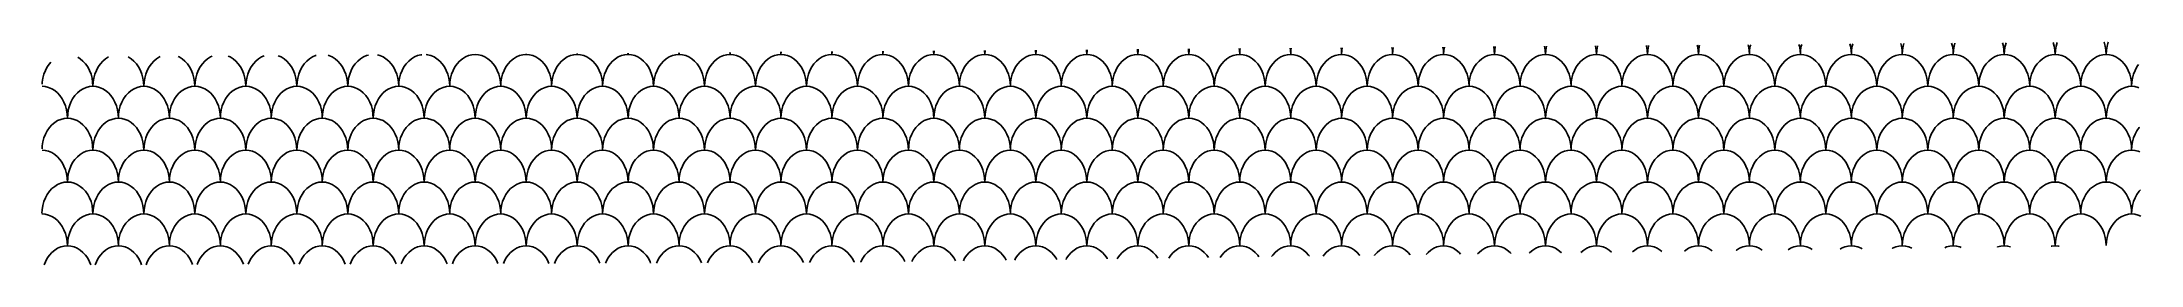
# Model space of a CAD drawing. Header units: metres. Extents: x 19 to 183, y -73 to -56.
import ezdxf

# ---------------------------------------------------------------- set-up
doc = ezdxf.new("R2010")
doc.units = ezdxf.units.M

msp = doc.modelspace()

# ---------------------------------------------------------------- linework, layer by layer
for points in [[(140.62, -56), (140.63, -56.02), (140.68, -56.34), (140.7, -56.67)], [(140.7, -56.67), (140.72, -56.34), (140.77, -56.02), (140.77, -56)], [(144.62, -55.97), (144.63, -56.02), (144.68, -56.34), (144.7, -56.67)], [(144.7, -56.67), (144.72, -56.34), (144.77, -56.02), (144.78, -55.97)], [(148.61, -55.94), (148.63, -56.02), (148.68, -56.34), (148.7, -56.67)], [(148.7, -56.67), (148.72, -56.34), (148.77, -56.02), (148.79, -55.94)], [(152.6, -55.91), (152.63, -56.02), (152.68, -56.34), (152.7, -56.67)], [(152.7, -56.67), (152.72, -56.34), (152.77, -56.02), (152.8, -55.91)], [(156.59, -55.88), (156.63, -56.02), (156.68, -56.34), (156.7, -56.67)], [(156.7, -56.67), (156.72, -56.34), (156.77, -56.02), (156.81, -55.88)], [(160.58, -55.85), (160.63, -56.02), (160.68, -56.34), (160.7, -56.67)], [(160.7, -56.67), (160.72, -56.34), (160.77, -56.02), (160.82, -55.85)], [(164.58, -55.82), (164.63, -56.02), (164.68, -56.34), (164.7, -56.67)], [(164.7, -56.67), (164.72, -56.34), (164.77, -56.02), (164.82, -55.82)], [(168.57, -55.79), (168.63, -56.02), (168.68, -56.34), (168.7, -56.67)], [(168.7, -56.67), (168.72, -56.34), (168.77, -56.02), (168.83, -55.79)], [(172.56, -55.76), (172.63, -56.02), (172.68, -56.34), (172.7, -56.67)], [(172.7, -56.67), (172.72, -56.34), (172.77, -56.02), (172.84, -55.76)], [(176.55, -55.73), (176.63, -56.02), (176.68, -56.34), (176.7, -56.67)], [(176.7, -56.67), (176.72, -56.34), (176.77, -56.02), (176.85, -55.73)], [(180.54, -55.7), (180.55, -55.71), (180.63, -56.02), (180.68, -56.34), (180.7, -56.67)], [(180.7, -56.67), (180.72, -56.34), (180.77, -56.02), (180.85, -55.71), (180.86, -55.7)], [(18.71, -59), (18.72, -58.84), (18.77, -58.52), (18.85, -58.21), (18.97, -57.92), (19.11, -57.65), (19.29, -57.4), (19.4, -57.27)], [(21.51, -56.89), (21.7, -57.01), (21.92, -57.19), (22.11, -57.4), (22.29, -57.65), (22.43, -57.92), (22.55, -58.21), (22.63, -58.52), (22.68, -58.84), (22.7, -59.17)], [(22.7, -59.17), (22.72, -58.84), (22.77, -58.52), (22.85, -58.21), (22.97, -57.92), (23.11, -57.65), (23.29, -57.4), (23.48, -57.19), (23.7, -57.01), (23.92, -56.87)], [(25.46, -56.86), (25.47, -56.86), (25.7, -57.01), (25.92, -57.19), (26.11, -57.4), (26.29, -57.65), (26.43, -57.92), (26.55, -58.21), (26.63, -58.52), (26.68, -58.84), (26.7, -59.17)], [(26.7, -59.17), (26.72, -58.84), (26.77, -58.52), (26.85, -58.21), (26.97, -57.92), (27.11, -57.65), (27.29, -57.4), (27.48, -57.19), (27.7, -57.01), (27.93, -56.86), (27.99, -56.84)], [(29.39, -56.83), (29.47, -56.86), (29.7, -57.01), (29.92, -57.19), (30.11, -57.4), (30.29, -57.65), (30.43, -57.92), (30.55, -58.21), (30.63, -58.52), (30.68, -58.84), (30.7, -59.17)], [(30.7, -59.17), (30.72, -58.84), (30.77, -58.52), (30.85, -58.21), (30.97, -57.92), (31.11, -57.65), (31.29, -57.4), (31.48, -57.19), (31.7, -57.01), (31.93, -56.86), (32.06, -56.81)], [(33.32, -56.8), (33.47, -56.86), (33.7, -57.01), (33.92, -57.19), (34.11, -57.4), (34.29, -57.65), (34.43, -57.92), (34.55, -58.21), (34.63, -58.52), (34.68, -58.84), (34.7, -59.17)], [(34.7, -59.17), (34.72, -58.84), (34.77, -58.52), (34.85, -58.21), (34.97, -57.92), (35.11, -57.65), (35.29, -57.4), (35.48, -57.19), (35.7, -57.01), (35.93, -56.86), (36.13, -56.78)], [(37.25, -56.77), (37.47, -56.86), (37.7, -57.01), (37.92, -57.19), (38.11, -57.4), (38.29, -57.65), (38.43, -57.92), (38.55, -58.21), (38.63, -58.52), (38.68, -58.84), (38.7, -59.17)], [(38.7, -59.17), (38.72, -58.84), (38.77, -58.52), (38.85, -58.21), (38.97, -57.92), (39.11, -57.65), (39.29, -57.4), (39.48, -57.19), (39.7, -57.01), (39.93, -56.86), (40.18, -56.76), (40.21, -56.75)], [(41.16, -56.74), (41.22, -56.76), (41.47, -56.86), (41.7, -57.01), (41.92, -57.19), (42.11, -57.4), (42.29, -57.65), (42.43, -57.92), (42.55, -58.21), (42.63, -58.52), (42.68, -58.84), (42.7, -59.17)], [(42.7, -59.17), (42.72, -58.84), (42.77, -58.52), (42.85, -58.21), (42.97, -57.92), (43.11, -57.65), (43.29, -57.4), (43.48, -57.19), (43.7, -57.01), (43.93, -56.86), (44.18, -56.76), (44.34, -56.72)], [(45.04, -56.71), (45.22, -56.76), (45.47, -56.86), (45.7, -57.01), (45.92, -57.19), (46.11, -57.4), (46.29, -57.65), (46.43, -57.92), (46.55, -58.21), (46.63, -58.52), (46.68, -58.84), (46.7, -59.17)], [(46.7, -59.17), (46.72, -58.84), (46.77, -58.52), (46.85, -58.21), (46.97, -57.92), (47.11, -57.65), (47.29, -57.4), (47.48, -57.19), (47.7, -57.01), (47.93, -56.86), (48.18, -56.76), (48.44, -56.69), (48.51, -56.69)], [(48.86, -56.68), (48.96, -56.69), (49.22, -56.76), (49.47, -56.86), (49.7, -57.01), (49.92, -57.19), (50.11, -57.4), (50.29, -57.65), (50.43, -57.92), (50.55, -58.21), (50.63, -58.52), (50.68, -58.84), (50.7, -59.17)], [(50.7, -59.17), (50.72, -58.84), (50.77, -58.52), (50.85, -58.21), (50.97, -57.92), (51.11, -57.65), (51.29, -57.4), (51.48, -57.19), (51.7, -57.01), (51.93, -56.86), (52.18, -56.76), (52.44, -56.69), (52.7, -56.67), (52.96, -56.69), (53.22, -56.76), (53.47, -56.86), (53.7, -57.01), (53.92, -57.19), (54.11, -57.4), (54.29, -57.65), (54.43, -57.92), (54.55, -58.21), (54.63, -58.52), (54.68, -58.84), (54.7, -59.17)], [(52.7, -56.66), (52.7, -56.67)], [(52.7, -56.67), (52.7, -56.66)], [(54.7, -59.17), (54.72, -58.84), (54.77, -58.52), (54.85, -58.21), (54.97, -57.92), (55.11, -57.65), (55.29, -57.4), (55.48, -57.19), (55.7, -57.01), (55.93, -56.86), (56.18, -56.76), (56.44, -56.69), (56.7, -56.67), (56.96, -56.69), (57.22, -56.76), (57.47, -56.86), (57.7, -57.01), (57.92, -57.19), (58.11, -57.4), (58.29, -57.65), (58.43, -57.92), (58.55, -58.21), (58.63, -58.52), (58.68, -58.84), (58.7, -59.17)], [(56.7, -56.63), (56.7, -56.67)], [(56.7, -56.67), (56.7, -56.63)], [(58.7, -59.17), (58.72, -58.84), (58.77, -58.52), (58.85, -58.21), (58.97, -57.92), (59.11, -57.65), (59.29, -57.4), (59.48, -57.19), (59.7, -57.01), (59.93, -56.86), (60.18, -56.76), (60.44, -56.69), (60.7, -56.67), (60.96, -56.69), (61.22, -56.76), (61.47, -56.86), (61.7, -57.01), (61.92, -57.19), (62.11, -57.4), (62.29, -57.65), (62.43, -57.92), (62.55, -58.21), (62.63, -58.52), (62.68, -58.84), (62.7, -59.17)], [(60.7, -56.6), (60.7, -56.67)], [(60.7, -56.67), (60.7, -56.6)], [(62.7, -59.17), (62.72, -58.84), (62.77, -58.52), (62.85, -58.21), (62.97, -57.92), (63.11, -57.65), (63.29, -57.4), (63.48, -57.19), (63.7, -57.01), (63.93, -56.86), (64.18, -56.76), (64.44, -56.69), (64.7, -56.67), (64.96, -56.69), (65.22, -56.76), (65.47, -56.86), (65.7, -57.01), (65.92, -57.19), (66.11, -57.4), (66.29, -57.65), (66.43, -57.92), (66.55, -58.21), (66.63, -58.52), (66.68, -58.84), (66.7, -59.17)], [(64.69, -56.57), (64.7, -56.67)], [(64.7, -56.67), (64.71, -56.57)], [(66.7, -59.17), (66.72, -58.84), (66.77, -58.52), (66.85, -58.21), (66.97, -57.92), (67.11, -57.65), (67.29, -57.4), (67.48, -57.19), (67.7, -57.01), (67.93, -56.86), (68.18, -56.76), (68.44, -56.69), (68.7, -56.67), (68.96, -56.69), (69.22, -56.76), (69.47, -56.86), (69.7, -57.01), (69.92, -57.19), (70.11, -57.4), (70.29, -57.65), (70.43, -57.92), (70.55, -58.21), (70.63, -58.52), (70.68, -58.84), (70.7, -59.17)], [(68.69, -56.54), (68.7, -56.67)], [(68.7, -56.67), (68.71, -56.54)], [(70.7, -59.17), (70.72, -58.84), (70.77, -58.52), (70.85, -58.21), (70.97, -57.92), (71.11, -57.65), (71.29, -57.4), (71.48, -57.19), (71.7, -57.01), (71.93, -56.86), (72.18, -56.76), (72.44, -56.69), (72.7, -56.67), (72.96, -56.69), (73.22, -56.76), (73.47, -56.86), (73.7, -57.01), (73.92, -57.19), (74.11, -57.4), (74.29, -57.65), (74.43, -57.92), (74.55, -58.21), (74.63, -58.52), (74.68, -58.84), (74.7, -59.17)], [(72.69, -56.51), (72.7, -56.67)], [(72.7, -56.67), (72.71, -56.51)], [(74.7, -59.17), (74.72, -58.84), (74.77, -58.52), (74.85, -58.21), (74.97, -57.92), (75.11, -57.65), (75.29, -57.4), (75.48, -57.19), (75.7, -57.01), (75.93, -56.86), (76.18, -56.76), (76.44, -56.69), (76.7, -56.67), (76.96, -56.69), (77.22, -56.76), (77.47, -56.86), (77.7, -57.01), (77.92, -57.19), (78.11, -57.4), (78.29, -57.65), (78.43, -57.92), (78.55, -58.21), (78.63, -58.52), (78.68, -58.84), (78.7, -59.17)], [(76.69, -56.48), (76.7, -56.67)], [(76.7, -56.67), (76.71, -56.48)], [(78.7, -59.17), (78.72, -58.84), (78.77, -58.52), (78.85, -58.21), (78.97, -57.92), (79.11, -57.65), (79.29, -57.4), (79.48, -57.19), (79.7, -57.01), (79.93, -56.86), (80.18, -56.76), (80.44, -56.69), (80.7, -56.67), (80.96, -56.69), (81.22, -56.76), (81.47, -56.86), (81.7, -57.01), (81.92, -57.19), (82.11, -57.4), (82.29, -57.65), (82.43, -57.92), (82.55, -58.21), (82.63, -58.52), (82.68, -58.84), (82.7, -59.17)], [(80.69, -56.45), (80.7, -56.67)], [(80.7, -56.67), (80.71, -56.45)], [(82.7, -59.17), (82.72, -58.84), (82.77, -58.52), (82.85, -58.21), (82.97, -57.92), (83.11, -57.65), (83.29, -57.4), (83.48, -57.19), (83.7, -57.01), (83.93, -56.86), (84.18, -56.76), (84.44, -56.69), (84.7, -56.67), (84.96, -56.69), (85.22, -56.76), (85.47, -56.86), (85.7, -57.01), (85.92, -57.19), (86.11, -57.4), (86.29, -57.65), (86.43, -57.92), (86.55, -58.21), (86.63, -58.52), (86.68, -58.84), (86.7, -59.17)], [(84.69, -56.42), (84.7, -56.67)], [(84.7, -56.67), (84.71, -56.42)], [(86.7, -59.17), (86.72, -58.84), (86.77, -58.52), (86.85, -58.21), (86.97, -57.92), (87.11, -57.65), (87.29, -57.4), (87.48, -57.19), (87.7, -57.01), (87.93, -56.86), (88.18, -56.76), (88.44, -56.69), (88.7, -56.67), (88.96, -56.69), (89.22, -56.76), (89.47, -56.86), (89.7, -57.01), (89.92, -57.19), (90.11, -57.4), (90.29, -57.65), (90.43, -57.92), (90.55, -58.21), (90.63, -58.52), (90.68, -58.84), (90.7, -59.17)], [(88.68, -56.39), (88.7, -56.67)], [(88.7, -56.67), (88.71, -56.39)], [(90.7, -59.17), (90.72, -58.84), (90.77, -58.52), (90.85, -58.21), (90.97, -57.92), (91.11, -57.65), (91.29, -57.4), (91.48, -57.19), (91.7, -57.01), (91.93, -56.86), (92.18, -56.76), (92.44, -56.69), (92.7, -56.67), (92.96, -56.69), (93.22, -56.76), (93.47, -56.86), (93.7, -57.01), (93.92, -57.19), (94.11, -57.4), (94.29, -57.65), (94.43, -57.92), (94.55, -58.21), (94.63, -58.52), (94.68, -58.84), (94.7, -59.17)], [(92.68, -56.36), (92.7, -56.67)], [(92.7, -56.67), (92.72, -56.36)], [(94.7, -59.17), (94.72, -58.84), (94.77, -58.52), (94.85, -58.21), (94.97, -57.92), (95.11, -57.65), (95.29, -57.4), (95.48, -57.19), (95.7, -57.01), (95.93, -56.86), (96.18, -56.76), (96.44, -56.69), (96.7, -56.67), (96.96, -56.69), (97.22, -56.76), (97.47, -56.86), (97.7, -57.01), (97.92, -57.19), (98.11, -57.4), (98.29, -57.65), (98.43, -57.92), (98.55, -58.21), (98.63, -58.52), (98.68, -58.84), (98.7, -59.17)], [(96.68, -56.33), (96.68, -56.34), (96.7, -56.67)], [(96.7, -56.67), (96.72, -56.34), (96.72, -56.33)], [(98.7, -59.17), (98.72, -58.84), (98.77, -58.52), (98.85, -58.21), (98.97, -57.92), (99.11, -57.65), (99.29, -57.4), (99.48, -57.19), (99.7, -57.01), (99.93, -56.86), (100.18, -56.76), (100.44, -56.69), (100.7, -56.67), (100.96, -56.69), (101.22, -56.76), (101.47, -56.86), (101.7, -57.01), (101.92, -57.19), (102.11, -57.4), (102.29, -57.65), (102.43, -57.92), (102.55, -58.21), (102.63, -58.52), (102.68, -58.84), (102.7, -59.17)], [(100.68, -56.3), (100.68, -56.34), (100.7, -56.67)], [(100.7, -56.67), (100.72, -56.34), (100.72, -56.3)], [(102.7, -59.17), (102.72, -58.84), (102.77, -58.52), (102.85, -58.21), (102.97, -57.92), (103.11, -57.65), (103.29, -57.4), (103.48, -57.19), (103.7, -57.01), (103.93, -56.86), (104.18, -56.76), (104.44, -56.69), (104.7, -56.67), (104.96, -56.69), (105.22, -56.76), (105.47, -56.86), (105.7, -57.01), (105.92, -57.19), (106.11, -57.4), (106.29, -57.65), (106.43, -57.92), (106.55, -58.21), (106.63, -58.52), (106.68, -58.84), (106.7, -59.17)], [(104.67, -56.27), (104.68, -56.34), (104.7, -56.67)], [(104.7, -56.67), (104.72, -56.34), (104.73, -56.27)], [(106.7, -59.17), (106.72, -58.84), (106.77, -58.52), (106.85, -58.21), (106.97, -57.92), (107.11, -57.65), (107.29, -57.4), (107.48, -57.19), (107.7, -57.01), (107.93, -56.86), (108.18, -56.76), (108.44, -56.69), (108.7, -56.67), (108.96, -56.69), (109.22, -56.76), (109.47, -56.86), (109.7, -57.01), (109.92, -57.19), (110.11, -57.4), (110.29, -57.65), (110.43, -57.92), (110.55, -58.21), (110.63, -58.52), (110.68, -58.84), (110.7, -59.17)], [(108.67, -56.24), (108.68, -56.34), (108.7, -56.67)], [(108.7, -56.67), (108.72, -56.34), (108.73, -56.24)], [(110.7, -59.17), (110.72, -58.84), (110.77, -58.52), (110.85, -58.21), (110.97, -57.92), (111.11, -57.65), (111.29, -57.4), (111.48, -57.19), (111.7, -57.01), (111.93, -56.86), (112.18, -56.76), (112.44, -56.69), (112.7, -56.67), (112.96, -56.69), (113.22, -56.76), (113.47, -56.86), (113.7, -57.01), (113.92, -57.19), (114.11, -57.4), (114.29, -57.65), (114.43, -57.92), (114.55, -58.21), (114.63, -58.52), (114.68, -58.84), (114.7, -59.17)], [(112.66, -56.21), (112.68, -56.34), (112.7, -56.67)], [(112.7, -56.67), (112.72, -56.34), (112.74, -56.21)], [(114.7, -59.17), (114.72, -58.84), (114.77, -58.52), (114.85, -58.21), (114.97, -57.92), (115.11, -57.65), (115.29, -57.4), (115.48, -57.19), (115.7, -57.01), (115.93, -56.86), (116.18, -56.76), (116.44, -56.69), (116.7, -56.67), (116.96, -56.69), (117.22, -56.76), (117.47, -56.86), (117.7, -57.01), (117.92, -57.19), (118.11, -57.4), (118.29, -57.65), (118.43, -57.92), (118.55, -58.21), (118.63, -58.52), (118.68, -58.84), (118.7, -59.17)], [(116.66, -56.18), (116.68, -56.34), (116.7, -56.67)], [(116.7, -56.67), (116.72, -56.34), (116.74, -56.18)], [(118.7, -59.17), (118.72, -58.84), (118.77, -58.52), (118.85, -58.21), (118.97, -57.92), (119.11, -57.65), (119.29, -57.4), (119.48, -57.19), (119.7, -57.01), (119.93, -56.86), (120.18, -56.76), (120.44, -56.69), (120.7, -56.67), (120.96, -56.69), (121.22, -56.76), (121.47, -56.86), (121.7, -57.01), (121.92, -57.19), (122.11, -57.4), (122.29, -57.65), (122.43, -57.92), (122.55, -58.21), (122.63, -58.52), (122.68, -58.84), (122.7, -59.17)], [(120.65, -56.15), (120.68, -56.34), (120.7, -56.67)], [(120.7, -56.67), (120.72, -56.34), (120.75, -56.15)], [(122.7, -59.17), (122.72, -58.84), (122.77, -58.52), (122.85, -58.21), (122.97, -57.92), (123.11, -57.65), (123.29, -57.4), (123.48, -57.19), (123.7, -57.01), (123.93, -56.86), (124.18, -56.76), (124.44, -56.69), (124.7, -56.67), (124.96, -56.69), (125.22, -56.76), (125.47, -56.86), (125.7, -57.01), (125.92, -57.19), (126.11, -57.4), (126.29, -57.65), (126.43, -57.92), (126.55, -58.21), (126.63, -58.52), (126.68, -58.84), (126.7, -59.17)], [(124.65, -56.12), (124.68, -56.34), (124.7, -56.67)], [(124.7, -56.67), (124.72, -56.34), (124.75, -56.12)], [(126.7, -59.17), (126.72, -58.84), (126.77, -58.52), (126.85, -58.21), (126.97, -57.92), (127.11, -57.65), (127.29, -57.4), (127.48, -57.19), (127.7, -57.01), (127.93, -56.86), (128.18, -56.76), (128.44, -56.69), (128.7, -56.67), (128.96, -56.69), (129.22, -56.76), (129.47, -56.86), (129.7, -57.01), (129.92, -57.19), (130.11, -57.4), (130.29, -57.65), (130.43, -57.92), (130.55, -58.21), (130.63, -58.52), (130.68, -58.84), (130.7, -59.17)], [(128.64, -56.09), (128.68, -56.34), (128.7, -56.67)], [(128.7, -56.67), (128.72, -56.34), (128.76, -56.09)], [(130.7, -59.17), (130.72, -58.84), (130.77, -58.52), (130.85, -58.21), (130.97, -57.92), (131.11, -57.65), (131.29, -57.4), (131.48, -57.19), (131.7, -57.01), (131.93, -56.86), (132.18, -56.76), (132.44, -56.69), (132.7, -56.67), (132.96, -56.69), (133.22, -56.76), (133.47, -56.86), (133.7, -57.01), (133.92, -57.19), (134.11, -57.4), (134.29, -57.65), (134.43, -57.92), (134.55, -58.21), (134.63, -58.52), (134.68, -58.84), (134.7, -59.17)], [(132.64, -56.06), (132.68, -56.34), (132.7, -56.67)], [(132.7, -56.67), (132.72, -56.34), (132.76, -56.06)], [(134.7, -59.17), (134.72, -58.84), (134.77, -58.52), (134.85, -58.21), (134.97, -57.92), (135.11, -57.65), (135.29, -57.4), (135.48, -57.19), (135.7, -57.01), (135.93, -56.86), (136.18, -56.76), (136.44, -56.69), (136.7, -56.67), (136.96, -56.69), (137.22, -56.76), (137.47, -56.86), (137.7, -57.01), (137.92, -57.19), (138.11, -57.4), (138.29, -57.65), (138.43, -57.92), (138.55, -58.21), (138.63, -58.52), (138.68, -58.84), (138.7, -59.17)], [(136.63, -56.03), (136.68, -56.34), (136.7, -56.67)], [(136.7, -56.67), (136.72, -56.34), (136.77, -56.03)], [(138.7, -59.17), (138.72, -58.84), (138.77, -58.52), (138.85, -58.21), (138.97, -57.92), (139.11, -57.65), (139.29, -57.4), (139.48, -57.19), (139.7, -57.01), (139.93, -56.86), (140.18, -56.76), (140.44, -56.69), (140.7, -56.67), (140.96, -56.69), (141.22, -56.76), (141.47, -56.86), (141.7, -57.01), (141.92, -57.19), (142.11, -57.4), (142.29, -57.65), (142.43, -57.92), (142.55, -58.21), (142.63, -58.52), (142.68, -58.84), (142.7, -59.17)], [(142.7, -59.17), (142.72, -58.84), (142.77, -58.52), (142.85, -58.21), (142.97, -57.92), (143.11, -57.65), (143.29, -57.4), (143.48, -57.19), (143.7, -57.01), (143.93, -56.86), (144.18, -56.76), (144.44, -56.69), (144.7, -56.67), (144.96, -56.69), (145.22, -56.76), (145.47, -56.86), (145.7, -57.01), (145.92, -57.19), (146.11, -57.4), (146.29, -57.65), (146.43, -57.92), (146.55, -58.21), (146.63, -58.52), (146.68, -58.84), (146.7, -59.17)], [(146.7, -59.17), (146.72, -58.84), (146.77, -58.52), (146.85, -58.21), (146.97, -57.92), (147.11, -57.65), (147.29, -57.4), (147.48, -57.19), (147.7, -57.01), (147.93, -56.86), (148.18, -56.76), (148.44, -56.69), (148.7, -56.67), (148.96, -56.69), (149.22, -56.76), (149.47, -56.86), (149.7, -57.01), (149.92, -57.19), (150.11, -57.4), (150.29, -57.65), (150.43, -57.92), (150.55, -58.21), (150.63, -58.52), (150.68, -58.84), (150.7, -59.17)], [(150.7, -59.17), (150.72, -58.84), (150.77, -58.52), (150.85, -58.21), (150.97, -57.92), (151.11, -57.65), (151.29, -57.4), (151.48, -57.19), (151.7, -57.01), (151.93, -56.86), (152.18, -56.76), (152.44, -56.69), (152.7, -56.67), (152.96, -56.69), (153.22, -56.76), (153.47, -56.86), (153.7, -57.01), (153.92, -57.19), (154.11, -57.4), (154.29, -57.65), (154.43, -57.92), (154.55, -58.21), (154.63, -58.52), (154.68, -58.84), (154.7, -59.17)], [(154.7, -59.17), (154.72, -58.84), (154.77, -58.52), (154.85, -58.21), (154.97, -57.92), (155.11, -57.65), (155.29, -57.4), (155.48, -57.19), (155.7, -57.01), (155.93, -56.86), (156.18, -56.76), (156.44, -56.69), (156.7, -56.67), (156.96, -56.69), (157.22, -56.76), (157.47, -56.86), (157.7, -57.01), (157.92, -57.19), (158.11, -57.4), (158.29, -57.65), (158.43, -57.92), (158.55, -58.21), (158.63, -58.52), (158.68, -58.84), (158.7, -59.17)], [(158.7, -59.17), (158.72, -58.84), (158.77, -58.52), (158.85, -58.21), (158.97, -57.92), (159.11, -57.65), (159.29, -57.4), (159.48, -57.19), (159.7, -57.01), (159.93, -56.86), (160.18, -56.76), (160.44, -56.69), (160.7, -56.67), (160.96, -56.69), (161.22, -56.76), (161.47, -56.86), (161.7, -57.01), (161.92, -57.19), (162.11, -57.4), (162.29, -57.65), (162.43, -57.92), (162.55, -58.21), (162.63, -58.52), (162.68, -58.84), (162.7, -59.17)], [(162.7, -59.17), (162.72, -58.84), (162.77, -58.52), (162.85, -58.21), (162.97, -57.92), (163.11, -57.65), (163.29, -57.4), (163.48, -57.19), (163.7, -57.01), (163.93, -56.86), (164.18, -56.76), (164.44, -56.69), (164.7, -56.67), (164.96, -56.69), (165.22, -56.76), (165.47, -56.86), (165.7, -57.01), (165.92, -57.19), (166.11, -57.4), (166.29, -57.65), (166.43, -57.92), (166.55, -58.21), (166.63, -58.52), (166.68, -58.84), (166.7, -59.17)], [(166.7, -59.17), (166.72, -58.84), (166.77, -58.52), (166.85, -58.21), (166.97, -57.92), (167.11, -57.65), (167.29, -57.4), (167.48, -57.19), (167.7, -57.01), (167.93, -56.86), (168.18, -56.76), (168.44, -56.69), (168.7, -56.67), (168.96, -56.69), (169.22, -56.76), (169.47, -56.86), (169.7, -57.01), (169.92, -57.19), (170.11, -57.4), (170.29, -57.65), (170.43, -57.92), (170.55, -58.21), (170.63, -58.52), (170.68, -58.84), (170.7, -59.17)], [(170.7, -59.17), (170.72, -58.84), (170.77, -58.52), (170.85, -58.21), (170.97, -57.92), (171.11, -57.65), (171.29, -57.4), (171.48, -57.19), (171.7, -57.01), (171.93, -56.86), (172.18, -56.76), (172.44, -56.69), (172.7, -56.67), (172.96, -56.69), (173.22, -56.76), (173.47, -56.86), (173.7, -57.01), (173.92, -57.19), (174.11, -57.4), (174.29, -57.65), (174.43, -57.92), (174.55, -58.21), (174.63, -58.52), (174.68, -58.84), (174.7, -59.17)], [(174.7, -59.17), (174.72, -58.84), (174.77, -58.52), (174.85, -58.21), (174.97, -57.92), (175.11, -57.65), (175.29, -57.4), (175.48, -57.19), (175.7, -57.01), (175.93, -56.86), (176.18, -56.76), (176.44, -56.69), (176.7, -56.67), (176.96, -56.69), (177.22, -56.76), (177.47, -56.86), (177.7, -57.01), (177.92, -57.19), (178.11, -57.4), (178.29, -57.65), (178.43, -57.92), (178.55, -58.21), (178.63, -58.52), (178.68, -58.84), (178.7, -59.17)], [(178.7, -59.17), (178.72, -58.84), (178.77, -58.52), (178.85, -58.21), (178.97, -57.92), (179.11, -57.65), (179.29, -57.4), (179.48, -57.19), (179.7, -57.01), (179.93, -56.86), (180.18, -56.76), (180.44, -56.69), (180.7, -56.67), (180.96, -56.69), (181.22, -56.76), (181.47, -56.86), (181.7, -57.01), (181.92, -57.19), (182.11, -57.4), (182.29, -57.65), (182.43, -57.92), (182.55, -58.21), (182.63, -58.52), (182.68, -58.84), (182.7, -59.17)], [(182.7, -59.17), (182.72, -58.84), (182.77, -58.52), (182.85, -58.21), (182.97, -57.92), (183.11, -57.65), (183.24, -57.47)], [(18.71, -59.17), (18.96, -59.19), (19.22, -59.26), (19.47, -59.36), (19.7, -59.51), (19.92, -59.69), (20.11, -59.9), (20.29, -60.15), (20.43, -60.42), (20.55, -60.71), (20.63, -61.02), (20.68, -61.34), (20.7, -61.67)], [(20.7, -61.67), (20.72, -61.34), (20.77, -61.02), (20.85, -60.71), (20.97, -60.42), (21.11, -60.15), (21.29, -59.9), (21.48, -59.69), (21.7, -59.51), (21.93, -59.36), (22.18, -59.26), (22.44, -59.19), (22.7, -59.17), (22.96, -59.19), (23.22, -59.26), (23.47, -59.36), (23.7, -59.51), (23.92, -59.69), (24.11, -59.9), (24.29, -60.15), (24.43, -60.42), (24.55, -60.71), (24.63, -61.02), (24.68, -61.34), (24.7, -61.67)], [(24.7, -61.67), (24.72, -61.34), (24.77, -61.02), (24.85, -60.71), (24.97, -60.42), (25.11, -60.15), (25.29, -59.9), (25.48, -59.69), (25.7, -59.51), (25.93, -59.36), (26.18, -59.26), (26.44, -59.19), (26.7, -59.17), (26.96, -59.19), (27.22, -59.26), (27.47, -59.36), (27.7, -59.51), (27.92, -59.69), (28.11, -59.9), (28.29, -60.15), (28.43, -60.42), (28.55, -60.71), (28.63, -61.02), (28.68, -61.34), (28.7, -61.67)], [(28.7, -61.67), (28.72, -61.34), (28.77, -61.02), (28.85, -60.71), (28.97, -60.42), (29.11, -60.15), (29.29, -59.9), (29.48, -59.69), (29.7, -59.51), (29.93, -59.36), (30.18, -59.26), (30.44, -59.19), (30.7, -59.17), (30.96, -59.19), (31.22, -59.26), (31.47, -59.36), (31.7, -59.51), (31.92, -59.69), (32.11, -59.9), (32.29, -60.15), (32.43, -60.42), (32.55, -60.71), (32.63, -61.02), (32.68, -61.34), (32.7, -61.67)], [(32.7, -61.67), (32.72, -61.34), (32.77, -61.02), (32.85, -60.71), (32.97, -60.42), (33.11, -60.15), (33.29, -59.9), (33.48, -59.69), (33.7, -59.51), (33.93, -59.36), (34.18, -59.26), (34.44, -59.19), (34.7, -59.17), (34.96, -59.19), (35.22, -59.26), (35.47, -59.36), (35.7, -59.51), (35.92, -59.69), (36.11, -59.9), (36.29, -60.15), (36.43, -60.42), (36.55, -60.71), (36.63, -61.02), (36.68, -61.34), (36.7, -61.67)], [(36.7, -61.67), (36.72, -61.34), (36.77, -61.02), (36.85, -60.71), (36.97, -60.42), (37.11, -60.15), (37.29, -59.9), (37.48, -59.69), (37.7, -59.51), (37.93, -59.36), (38.18, -59.26), (38.44, -59.19), (38.7, -59.17), (38.96, -59.19), (39.22, -59.26), (39.47, -59.36), (39.7, -59.51), (39.92, -59.69), (40.11, -59.9), (40.29, -60.15), (40.43, -60.42), (40.55, -60.71), (40.63, -61.02), (40.68, -61.34), (40.7, -61.67)], [(40.7, -61.67), (40.72, -61.34), (40.77, -61.02), (40.85, -60.71), (40.97, -60.42), (41.11, -60.15), (41.29, -59.9), (41.48, -59.69), (41.7, -59.51), (41.93, -59.36), (42.18, -59.26), (42.44, -59.19), (42.7, -59.17), (42.96, -59.19), (43.22, -59.26), (43.47, -59.36), (43.7, -59.51), (43.92, -59.69), (44.11, -59.9), (44.29, -60.15), (44.43, -60.42), (44.55, -60.71), (44.63, -61.02), (44.68, -61.34), (44.7, -61.67)], [(44.7, -61.67), (44.72, -61.34), (44.77, -61.02), (44.85, -60.71), (44.97, -60.42), (45.11, -60.15), (45.29, -59.9), (45.48, -59.69), (45.7, -59.51), (45.93, -59.36), (46.18, -59.26), (46.44, -59.19), (46.7, -59.17), (46.96, -59.19), (47.22, -59.26), (47.47, -59.36), (47.7, -59.51), (47.92, -59.69), (48.11, -59.9), (48.29, -60.15), (48.43, -60.42), (48.55, -60.71), (48.63, -61.02), (48.68, -61.34), (48.7, -61.67)], [(48.7, -61.67), (48.72, -61.34), (48.77, -61.02), (48.85, -60.71), (48.97, -60.42), (49.11, -60.15), (49.29, -59.9), (49.48, -59.69), (49.7, -59.51), (49.93, -59.36), (50.18, -59.26), (50.44, -59.19), (50.7, -59.17), (50.96, -59.19), (51.22, -59.26), (51.47, -59.36), (51.7, -59.51), (51.92, -59.69), (52.11, -59.9), (52.29, -60.15), (52.43, -60.42), (52.55, -60.71), (52.63, -61.02), (52.68, -61.34), (52.7, -61.67)], [(52.7, -61.67), (52.72, -61.34), (52.77, -61.02), (52.85, -60.71), (52.97, -60.42), (53.11, -60.15), (53.29, -59.9), (53.48, -59.69), (53.7, -59.51), (53.93, -59.36), (54.18, -59.26), (54.44, -59.19), (54.7, -59.17), (54.96, -59.19), (55.22, -59.26), (55.47, -59.36), (55.7, -59.51), (55.92, -59.69), (56.11, -59.9), (56.29, -60.15), (56.43, -60.42), (56.55, -60.71), (56.63, -61.02), (56.68, -61.34), (56.7, -61.67)], [(56.7, -61.67), (56.72, -61.34), (56.77, -61.02), (56.85, -60.71), (56.97, -60.42), (57.11, -60.15), (57.29, -59.9), (57.48, -59.69), (57.7, -59.51), (57.93, -59.36), (58.18, -59.26), (58.44, -59.19), (58.7, -59.17), (58.96, -59.19), (59.22, -59.26), (59.47, -59.36), (59.7, -59.51), (59.92, -59.69), (60.11, -59.9), (60.29, -60.15), (60.43, -60.42), (60.55, -60.71), (60.63, -61.02), (60.68, -61.34), (60.7, -61.67)], [(60.7, -61.67), (60.72, -61.34), (60.77, -61.02), (60.85, -60.71), (60.97, -60.42), (61.11, -60.15), (61.29, -59.9), (61.48, -59.69), (61.7, -59.51), (61.93, -59.36), (62.18, -59.26), (62.44, -59.19), (62.7, -59.17), (62.96, -59.19), (63.22, -59.26), (63.47, -59.36), (63.7, -59.51), (63.92, -59.69), (64.11, -59.9), (64.29, -60.15), (64.43, -60.42), (64.55, -60.71), (64.63, -61.02), (64.68, -61.34), (64.7, -61.67)], [(64.7, -61.67), (64.72, -61.34), (64.77, -61.02), (64.85, -60.71), (64.97, -60.42), (65.11, -60.15), (65.29, -59.9), (65.48, -59.69), (65.7, -59.51), (65.93, -59.36), (66.18, -59.26), (66.44, -59.19), (66.7, -59.17), (66.96, -59.19), (67.22, -59.26), (67.47, -59.36), (67.7, -59.51), (67.92, -59.69), (68.11, -59.9), (68.29, -60.15), (68.43, -60.42), (68.55, -60.71), (68.63, -61.02), (68.68, -61.34), (68.7, -61.67)], [(68.7, -61.67), (68.72, -61.34), (68.77, -61.02), (68.85, -60.71), (68.97, -60.42), (69.11, -60.15), (69.29, -59.9), (69.48, -59.69), (69.7, -59.51), (69.93, -59.36), (70.18, -59.26), (70.44, -59.19), (70.7, -59.17), (70.96, -59.19), (71.22, -59.26), (71.47, -59.36), (71.7, -59.51), (71.92, -59.69), (72.11, -59.9), (72.29, -60.15), (72.43, -60.42), (72.55, -60.71), (72.63, -61.02), (72.68, -61.34), (72.7, -61.67)], [(72.7, -61.67), (72.72, -61.34), (72.77, -61.02), (72.85, -60.71), (72.97, -60.42), (73.11, -60.15), (73.29, -59.9), (73.48, -59.69), (73.7, -59.51), (73.93, -59.36), (74.18, -59.26), (74.44, -59.19), (74.7, -59.17), (74.96, -59.19), (75.22, -59.26), (75.47, -59.36), (75.7, -59.51), (75.92, -59.69), (76.11, -59.9), (76.29, -60.15), (76.43, -60.42), (76.55, -60.71), (76.63, -61.02), (76.68, -61.34), (76.7, -61.67)], [(76.7, -61.67), (76.72, -61.34), (76.77, -61.02), (76.85, -60.71), (76.97, -60.42), (77.11, -60.15), (77.29, -59.9), (77.48, -59.69), (77.7, -59.51), (77.93, -59.36), (78.18, -59.26), (78.44, -59.19), (78.7, -59.17), (78.96, -59.19), (79.22, -59.26), (79.47, -59.36), (79.7, -59.51), (79.92, -59.69), (80.11, -59.9), (80.29, -60.15), (80.43, -60.42), (80.55, -60.71), (80.63, -61.02), (80.68, -61.34), (80.7, -61.67)], [(80.7, -61.67), (80.72, -61.34), (80.77, -61.02), (80.85, -60.71), (80.97, -60.42), (81.11, -60.15), (81.29, -59.9), (81.48, -59.69), (81.7, -59.51), (81.93, -59.36), (82.18, -59.26), (82.44, -59.19), (82.7, -59.17), (82.96, -59.19), (83.22, -59.26), (83.47, -59.36), (83.7, -59.51), (83.92, -59.69), (84.11, -59.9), (84.29, -60.15), (84.43, -60.42), (84.55, -60.71), (84.63, -61.02), (84.68, -61.34), (84.7, -61.67)], [(84.7, -61.67), (84.72, -61.34), (84.77, -61.02), (84.85, -60.71), (84.97, -60.42), (85.11, -60.15), (85.29, -59.9), (85.48, -59.69), (85.7, -59.51), (85.93, -59.36), (86.18, -59.26), (86.44, -59.19), (86.7, -59.17), (86.96, -59.19), (87.22, -59.26), (87.47, -59.36), (87.7, -59.51), (87.92, -59.69), (88.11, -59.9), (88.29, -60.15), (88.43, -60.42), (88.55, -60.71), (88.63, -61.02), (88.68, -61.34), (88.7, -61.67)], [(88.7, -61.67), (88.72, -61.34), (88.77, -61.02), (88.85, -60.71), (88.97, -60.42), (89.11, -60.15), (89.29, -59.9), (89.48, -59.69), (89.7, -59.51), (89.93, -59.36), (90.18, -59.26), (90.44, -59.19), (90.7, -59.17), (90.96, -59.19), (91.22, -59.26), (91.47, -59.36), (91.7, -59.51), (91.92, -59.69), (92.11, -59.9), (92.29, -60.15), (92.43, -60.42), (92.55, -60.71), (92.63, -61.02), (92.68, -61.34), (92.7, -61.67)], [(92.7, -61.67), (92.72, -61.34), (92.77, -61.02), (92.85, -60.71), (92.97, -60.42), (93.11, -60.15), (93.29, -59.9), (93.48, -59.69), (93.7, -59.51), (93.93, -59.36), (94.18, -59.26), (94.44, -59.19), (94.7, -59.17), (94.96, -59.19), (95.22, -59.26), (95.47, -59.36), (95.7, -59.51), (95.92, -59.69), (96.11, -59.9), (96.29, -60.15), (96.43, -60.42), (96.55, -60.71), (96.63, -61.02), (96.68, -61.34), (96.7, -61.67)], [(96.7, -61.67), (96.72, -61.34), (96.77, -61.02), (96.85, -60.71), (96.97, -60.42), (97.11, -60.15), (97.29, -59.9), (97.48, -59.69), (97.7, -59.51), (97.93, -59.36), (98.18, -59.26), (98.44, -59.19), (98.7, -59.17), (98.96, -59.19), (99.22, -59.26), (99.47, -59.36), (99.7, -59.51), (99.92, -59.69), (100.11, -59.9), (100.29, -60.15), (100.43, -60.42), (100.55, -60.71), (100.63, -61.02), (100.68, -61.34), (100.7, -61.67)], [(100.7, -61.67), (100.72, -61.34), (100.77, -61.02), (100.85, -60.71), (100.97, -60.42), (101.11, -60.15), (101.29, -59.9), (101.48, -59.69), (101.7, -59.51), (101.93, -59.36), (102.18, -59.26), (102.44, -59.19), (102.7, -59.17), (102.96, -59.19), (103.22, -59.26), (103.47, -59.36), (103.7, -59.51), (103.92, -59.69), (104.11, -59.9), (104.29, -60.15), (104.43, -60.42), (104.55, -60.71), (104.63, -61.02), (104.68, -61.34), (104.7, -61.67)], [(104.7, -61.67), (104.72, -61.34), (104.77, -61.02), (104.85, -60.71), (104.97, -60.42), (105.11, -60.15), (105.29, -59.9), (105.48, -59.69), (105.7, -59.51), (105.93, -59.36), (106.18, -59.26), (106.44, -59.19), (106.7, -59.17), (106.96, -59.19), (107.22, -59.26), (107.47, -59.36), (107.7, -59.51), (107.92, -59.69), (108.11, -59.9), (108.29, -60.15), (108.43, -60.42), (108.55, -60.71), (108.63, -61.02), (108.68, -61.34), (108.7, -61.67)], [(108.7, -61.67), (108.72, -61.34), (108.77, -61.02), (108.85, -60.71), (108.97, -60.42), (109.11, -60.15), (109.29, -59.9), (109.48, -59.69), (109.7, -59.51), (109.93, -59.36), (110.18, -59.26), (110.44, -59.19), (110.7, -59.17), (110.96, -59.19), (111.22, -59.26), (111.47, -59.36), (111.7, -59.51), (111.92, -59.69), (112.11, -59.9), (112.29, -60.15), (112.43, -60.42), (112.55, -60.71), (112.63, -61.02), (112.68, -61.34), (112.7, -61.67)], [(112.7, -61.67), (112.72, -61.34), (112.77, -61.02), (112.85, -60.71), (112.97, -60.42), (113.11, -60.15), (113.29, -59.9), (113.48, -59.69), (113.7, -59.51), (113.93, -59.36), (114.18, -59.26), (114.44, -59.19), (114.7, -59.17), (114.96, -59.19), (115.22, -59.26), (115.47, -59.36), (115.7, -59.51), (115.92, -59.69), (116.11, -59.9), (116.29, -60.15), (116.43, -60.42), (116.55, -60.71), (116.63, -61.02), (116.68, -61.34), (116.7, -61.67)], [(116.7, -61.67), (116.72, -61.34), (116.77, -61.02), (116.85, -60.71), (116.97, -60.42), (117.11, -60.15), (117.29, -59.9), (117.48, -59.69), (117.7, -59.51), (117.93, -59.36), (118.18, -59.26), (118.44, -59.19), (118.7, -59.17), (118.96, -59.19), (119.22, -59.26), (119.47, -59.36), (119.7, -59.51), (119.92, -59.69), (120.11, -59.9), (120.29, -60.15), (120.43, -60.42), (120.55, -60.71), (120.63, -61.02), (120.68, -61.34), (120.7, -61.67)], [(120.7, -61.67), (120.72, -61.34), (120.77, -61.02), (120.85, -60.71), (120.97, -60.42), (121.11, -60.15), (121.29, -59.9), (121.48, -59.69), (121.7, -59.51), (121.93, -59.36), (122.18, -59.26), (122.44, -59.19), (122.7, -59.17), (122.96, -59.19), (123.22, -59.26), (123.47, -59.36), (123.7, -59.51), (123.92, -59.69), (124.11, -59.9), (124.29, -60.15), (124.43, -60.42), (124.55, -60.71), (124.63, -61.02), (124.68, -61.34), (124.7, -61.67)], [(124.7, -61.67), (124.72, -61.34), (124.77, -61.02), (124.85, -60.71), (124.97, -60.42), (125.11, -60.15), (125.29, -59.9), (125.48, -59.69), (125.7, -59.51), (125.93, -59.36), (126.18, -59.26), (126.44, -59.19), (126.7, -59.17), (126.96, -59.19), (127.22, -59.26), (127.47, -59.36), (127.7, -59.51), (127.92, -59.69), (128.11, -59.9), (128.29, -60.15), (128.43, -60.42), (128.55, -60.71), (128.63, -61.02), (128.68, -61.34), (128.7, -61.67)], [(128.7, -61.67), (128.72, -61.34), (128.77, -61.02), (128.85, -60.71), (128.97, -60.42), (129.11, -60.15), (129.29, -59.9), (129.48, -59.69), (129.7, -59.51), (129.93, -59.36), (130.18, -59.26), (130.44, -59.19), (130.7, -59.17), (130.96, -59.19), (131.22, -59.26), (131.47, -59.36), (131.7, -59.51), (131.92, -59.69), (132.11, -59.9), (132.29, -60.15), (132.43, -60.42), (132.55, -60.71), (132.63, -61.02), (132.68, -61.34), (132.7, -61.67)], [(132.7, -61.67), (132.72, -61.34), (132.77, -61.02), (132.85, -60.71), (132.97, -60.42), (133.11, -60.15), (133.29, -59.9), (133.48, -59.69), (133.7, -59.51), (133.93, -59.36), (134.18, -59.26), (134.44, -59.19), (134.7, -59.17), (134.96, -59.19), (135.22, -59.26), (135.47, -59.36), (135.7, -59.51), (135.92, -59.69), (136.11, -59.9), (136.29, -60.15), (136.43, -60.42), (136.55, -60.71), (136.63, -61.02), (136.68, -61.34), (136.7, -61.67)], [(136.7, -61.67), (136.72, -61.34), (136.77, -61.02), (136.85, -60.71), (136.97, -60.42), (137.11, -60.15), (137.29, -59.9), (137.48, -59.69), (137.7, -59.51), (137.93, -59.36), (138.18, -59.26), (138.44, -59.19), (138.7, -59.17), (138.96, -59.19), (139.22, -59.26), (139.47, -59.36), (139.7, -59.51), (139.92, -59.69), (140.11, -59.9), (140.29, -60.15), (140.43, -60.42), (140.55, -60.71), (140.63, -61.02), (140.68, -61.34), (140.7, -61.67)], [(140.7, -61.67), (140.72, -61.34), (140.77, -61.02), (140.85, -60.71), (140.97, -60.42), (141.11, -60.15), (141.29, -59.9), (141.48, -59.69), (141.7, -59.51), (141.93, -59.36), (142.18, -59.26), (142.44, -59.19), (142.7, -59.17), (142.96, -59.19), (143.22, -59.26), (143.47, -59.36), (143.7, -59.51), (143.92, -59.69), (144.11, -59.9), (144.29, -60.15), (144.43, -60.42), (144.55, -60.71), (144.63, -61.02), (144.68, -61.34), (144.7, -61.67)], [(144.7, -61.67), (144.72, -61.34), (144.77, -61.02), (144.85, -60.71), (144.97, -60.42), (145.11, -60.15), (145.29, -59.9), (145.48, -59.69), (145.7, -59.51), (145.93, -59.36), (146.18, -59.26), (146.44, -59.19), (146.7, -59.17), (146.96, -59.19), (147.22, -59.26), (147.47, -59.36), (147.7, -59.51), (147.92, -59.69), (148.11, -59.9), (148.29, -60.15), (148.43, -60.42), (148.55, -60.71), (148.63, -61.02), (148.68, -61.34), (148.7, -61.67)], [(148.7, -61.67), (148.72, -61.34), (148.77, -61.02), (148.85, -60.71), (148.97, -60.42), (149.11, -60.15), (149.29, -59.9), (149.48, -59.69), (149.7, -59.51), (149.93, -59.36), (150.18, -59.26), (150.44, -59.19), (150.7, -59.17), (150.96, -59.19), (151.22, -59.26), (151.47, -59.36), (151.7, -59.51), (151.92, -59.69), (152.11, -59.9), (152.29, -60.15), (152.43, -60.42), (152.55, -60.71), (152.63, -61.02), (152.68, -61.34), (152.7, -61.67)], [(152.7, -61.67), (152.72, -61.34), (152.77, -61.02), (152.85, -60.71), (152.97, -60.42), (153.11, -60.15), (153.29, -59.9), (153.48, -59.69), (153.7, -59.51), (153.93, -59.36), (154.18, -59.26), (154.44, -59.19), (154.7, -59.17), (154.96, -59.19), (155.22, -59.26), (155.47, -59.36), (155.7, -59.51), (155.92, -59.69), (156.11, -59.9), (156.29, -60.15), (156.43, -60.42), (156.55, -60.71), (156.63, -61.02), (156.68, -61.34), (156.7, -61.67)], [(156.7, -61.67), (156.72, -61.34), (156.77, -61.02), (156.85, -60.71), (156.97, -60.42), (157.11, -60.15), (157.29, -59.9), (157.48, -59.69), (157.7, -59.51), (157.93, -59.36), (158.18, -59.26), (158.44, -59.19), (158.7, -59.17), (158.96, -59.19), (159.22, -59.26), (159.47, -59.36), (159.7, -59.51), (159.92, -59.69), (160.11, -59.9), (160.29, -60.15), (160.43, -60.42), (160.55, -60.71), (160.63, -61.02), (160.68, -61.34), (160.7, -61.67)], [(160.7, -61.67), (160.72, -61.34), (160.77, -61.02), (160.85, -60.71), (160.97, -60.42), (161.11, -60.15), (161.29, -59.9), (161.48, -59.69), (161.7, -59.51), (161.93, -59.36), (162.18, -59.26), (162.44, -59.19), (162.7, -59.17), (162.96, -59.19), (163.22, -59.26), (163.47, -59.36), (163.7, -59.51), (163.92, -59.69), (164.11, -59.9), (164.29, -60.15), (164.43, -60.42), (164.55, -60.71), (164.63, -61.02), (164.68, -61.34), (164.7, -61.67)], [(164.7, -61.67), (164.72, -61.34), (164.77, -61.02), (164.85, -60.71), (164.97, -60.42), (165.11, -60.15), (165.29, -59.9), (165.48, -59.69), (165.7, -59.51), (165.93, -59.36), (166.18, -59.26), (166.44, -59.19), (166.7, -59.17), (166.96, -59.19), (167.22, -59.26), (167.47, -59.36), (167.7, -59.51), (167.92, -59.69), (168.11, -59.9), (168.29, -60.15), (168.43, -60.42), (168.55, -60.71), (168.63, -61.02), (168.68, -61.34), (168.7, -61.67)], [(168.7, -61.67), (168.72, -61.34), (168.77, -61.02), (168.85, -60.71), (168.97, -60.42), (169.11, -60.15), (169.29, -59.9), (169.48, -59.69), (169.7, -59.51), (169.93, -59.36), (170.18, -59.26), (170.44, -59.19), (170.7, -59.17), (170.96, -59.19), (171.22, -59.26), (171.47, -59.36), (171.7, -59.51), (171.92, -59.69), (172.11, -59.9), (172.29, -60.15), (172.43, -60.42), (172.55, -60.71), (172.63, -61.02), (172.68, -61.34), (172.7, -61.67)], [(172.7, -61.67), (172.72, -61.34), (172.77, -61.02), (172.85, -60.71), (172.97, -60.42), (173.11, -60.15), (173.29, -59.9), (173.48, -59.69), (173.7, -59.51), (173.93, -59.36), (174.18, -59.26), (174.44, -59.19), (174.7, -59.17), (174.96, -59.19), (175.22, -59.26), (175.47, -59.36), (175.7, -59.51), (175.92, -59.69), (176.11, -59.9), (176.29, -60.15), (176.43, -60.42), (176.55, -60.71), (176.63, -61.02), (176.68, -61.34), (176.7, -61.67)], [(176.7, -61.67), (176.72, -61.34), (176.77, -61.02), (176.85, -60.71), (176.97, -60.42), (177.11, -60.15), (177.29, -59.9), (177.48, -59.69), (177.7, -59.51), (177.93, -59.36), (178.18, -59.26), (178.44, -59.19), (178.7, -59.17), (178.96, -59.19), (179.22, -59.26), (179.47, -59.36), (179.7, -59.51), (179.92, -59.69), (180.11, -59.9), (180.29, -60.15), (180.43, -60.42), (180.55, -60.71), (180.63, -61.02), (180.68, -61.34), (180.7, -61.67)], [(180.7, -61.67), (180.72, -61.34), (180.77, -61.02), (180.85, -60.71), (180.97, -60.42), (181.11, -60.15), (181.29, -59.9), (181.48, -59.69), (181.7, -59.51), (181.93, -59.36), (182.18, -59.26), (182.44, -59.19), (182.7, -59.17), (182.96, -59.19), (183.22, -59.26), (183.27, -59.28)], [(18.71, -64.06), (18.72, -63.84), (18.77, -63.52), (18.85, -63.21), (18.97, -62.92), (19.11, -62.65), (19.29, -62.4), (19.48, -62.19), (19.7, -62.01), (19.93, -61.86), (20.18, -61.76), (20.44, -61.69), (20.7, -61.67), (20.96, -61.69), (21.22, -61.76), (21.47, -61.86), (21.7, -62.01), (21.92, -62.19), (22.11, -62.4), (22.29, -62.65), (22.43, -62.92), (22.55, -63.21), (22.63, -63.52), (22.68, -63.84), (22.7, -64.17)], [(22.7, -64.17), (22.72, -63.84), (22.77, -63.52), (22.85, -63.21), (22.97, -62.92), (23.11, -62.65), (23.29, -62.4), (23.48, -62.19), (23.7, -62.01), (23.93, -61.86), (24.18, -61.76), (24.44, -61.69), (24.7, -61.67), (24.96, -61.69), (25.22, -61.76), (25.47, -61.86), (25.7, -62.01), (25.92, -62.19), (26.11, -62.4), (26.29, -62.65), (26.43, -62.92), (26.55, -63.21), (26.63, -63.52), (26.68, -63.84), (26.7, -64.17)], [(26.7, -64.17), (26.72, -63.84), (26.77, -63.52), (26.85, -63.21), (26.97, -62.92), (27.11, -62.65), (27.29, -62.4), (27.48, -62.19), (27.7, -62.01), (27.93, -61.86), (28.18, -61.76), (28.44, -61.69), (28.7, -61.67), (28.96, -61.69), (29.22, -61.76), (29.47, -61.86), (29.7, -62.01), (29.92, -62.19), (30.11, -62.4), (30.29, -62.65), (30.43, -62.92), (30.55, -63.21), (30.63, -63.52), (30.68, -63.84), (30.7, -64.17)], [(30.7, -64.17), (30.72, -63.84), (30.77, -63.52), (30.85, -63.21), (30.97, -62.92), (31.11, -62.65), (31.29, -62.4), (31.48, -62.19), (31.7, -62.01), (31.93, -61.86), (32.18, -61.76), (32.44, -61.69), (32.7, -61.67), (32.96, -61.69), (33.22, -61.76), (33.47, -61.86), (33.7, -62.01), (33.92, -62.19), (34.11, -62.4), (34.29, -62.65), (34.43, -62.92), (34.55, -63.21), (34.63, -63.52), (34.68, -63.84), (34.7, -64.17)], [(34.7, -64.17), (34.72, -63.84), (34.77, -63.52), (34.85, -63.21), (34.97, -62.92), (35.11, -62.65), (35.29, -62.4), (35.48, -62.19), (35.7, -62.01), (35.93, -61.86), (36.18, -61.76), (36.44, -61.69), (36.7, -61.67), (36.96, -61.69), (37.22, -61.76), (37.47, -61.86), (37.7, -62.01), (37.92, -62.19), (38.11, -62.4), (38.29, -62.65), (38.43, -62.92), (38.55, -63.21), (38.63, -63.52), (38.68, -63.84), (38.7, -64.17)], [(38.7, -64.17), (38.72, -63.84), (38.77, -63.52), (38.85, -63.21), (38.97, -62.92), (39.11, -62.65), (39.29, -62.4), (39.48, -62.19), (39.7, -62.01), (39.93, -61.86), (40.18, -61.76), (40.44, -61.69), (40.7, -61.67), (40.96, -61.69), (41.22, -61.76), (41.47, -61.86), (41.7, -62.01), (41.92, -62.19), (42.11, -62.4), (42.29, -62.65), (42.43, -62.92), (42.55, -63.21), (42.63, -63.52), (42.68, -63.84), (42.7, -64.17)], [(42.7, -64.17), (42.72, -63.84), (42.77, -63.52), (42.85, -63.21), (42.97, -62.92), (43.11, -62.65), (43.29, -62.4), (43.48, -62.19), (43.7, -62.01), (43.93, -61.86), (44.18, -61.76), (44.44, -61.69), (44.7, -61.67), (44.96, -61.69), (45.22, -61.76), (45.47, -61.86), (45.7, -62.01), (45.92, -62.19), (46.11, -62.4), (46.29, -62.65), (46.43, -62.92), (46.55, -63.21), (46.63, -63.52), (46.68, -63.84), (46.7, -64.17)], [(46.7, -64.17), (46.72, -63.84), (46.77, -63.52), (46.85, -63.21), (46.97, -62.92), (47.11, -62.65), (47.29, -62.4), (47.48, -62.19), (47.7, -62.01), (47.93, -61.86), (48.18, -61.76), (48.44, -61.69), (48.7, -61.67), (48.96, -61.69), (49.22, -61.76), (49.47, -61.86), (49.7, -62.01), (49.92, -62.19), (50.11, -62.4), (50.29, -62.65), (50.43, -62.92), (50.55, -63.21), (50.63, -63.52), (50.68, -63.84), (50.7, -64.17)], [(50.7, -64.17), (50.72, -63.84), (50.77, -63.52), (50.85, -63.21), (50.97, -62.92), (51.11, -62.65), (51.29, -62.4), (51.48, -62.19), (51.7, -62.01), (51.93, -61.86), (52.18, -61.76), (52.44, -61.69), (52.7, -61.67), (52.96, -61.69), (53.22, -61.76), (53.47, -61.86), (53.7, -62.01), (53.92, -62.19), (54.11, -62.4), (54.29, -62.65), (54.43, -62.92), (54.55, -63.21), (54.63, -63.52), (54.68, -63.84), (54.7, -64.17)], [(54.7, -64.17), (54.72, -63.84), (54.77, -63.52), (54.85, -63.21), (54.97, -62.92), (55.11, -62.65), (55.29, -62.4), (55.48, -62.19), (55.7, -62.01), (55.93, -61.86), (56.18, -61.76), (56.44, -61.69), (56.7, -61.67), (56.96, -61.69), (57.22, -61.76), (57.47, -61.86), (57.7, -62.01), (57.92, -62.19), (58.11, -62.4), (58.29, -62.65), (58.43, -62.92), (58.55, -63.21), (58.63, -63.52), (58.68, -63.84), (58.7, -64.17)], [(58.7, -64.17), (58.72, -63.84), (58.77, -63.52), (58.85, -63.21), (58.97, -62.92), (59.11, -62.65), (59.29, -62.4), (59.48, -62.19), (59.7, -62.01), (59.93, -61.86), (60.18, -61.76), (60.44, -61.69), (60.7, -61.67), (60.96, -61.69), (61.22, -61.76), (61.47, -61.86), (61.7, -62.01), (61.92, -62.19), (62.11, -62.4), (62.29, -62.65), (62.43, -62.92), (62.55, -63.21), (62.63, -63.52), (62.68, -63.84), (62.7, -64.17)], [(62.7, -64.17), (62.72, -63.84), (62.77, -63.52), (62.85, -63.21), (62.97, -62.92), (63.11, -62.65), (63.29, -62.4), (63.48, -62.19), (63.7, -62.01), (63.93, -61.86), (64.18, -61.76), (64.44, -61.69), (64.7, -61.67), (64.96, -61.69), (65.22, -61.76), (65.47, -61.86), (65.7, -62.01), (65.92, -62.19), (66.11, -62.4), (66.29, -62.65), (66.43, -62.92), (66.55, -63.21), (66.63, -63.52), (66.68, -63.84), (66.7, -64.17)], [(66.7, -64.17), (66.72, -63.84), (66.77, -63.52), (66.85, -63.21), (66.97, -62.92), (67.11, -62.65), (67.29, -62.4), (67.48, -62.19), (67.7, -62.01), (67.93, -61.86), (68.18, -61.76), (68.44, -61.69), (68.7, -61.67), (68.96, -61.69), (69.22, -61.76), (69.47, -61.86), (69.7, -62.01), (69.92, -62.19), (70.11, -62.4), (70.29, -62.65), (70.43, -62.92), (70.55, -63.21), (70.63, -63.52), (70.68, -63.84), (70.7, -64.17)], [(70.7, -64.17), (70.72, -63.84), (70.77, -63.52), (70.85, -63.21), (70.97, -62.92), (71.11, -62.65), (71.29, -62.4), (71.48, -62.19), (71.7, -62.01), (71.93, -61.86), (72.18, -61.76), (72.44, -61.69), (72.7, -61.67), (72.96, -61.69), (73.22, -61.76), (73.47, -61.86), (73.7, -62.01), (73.92, -62.19), (74.11, -62.4), (74.29, -62.65), (74.43, -62.92), (74.55, -63.21), (74.63, -63.52), (74.68, -63.84), (74.7, -64.17)], [(74.7, -64.17), (74.72, -63.84), (74.77, -63.52), (74.85, -63.21), (74.97, -62.92), (75.11, -62.65), (75.29, -62.4), (75.48, -62.19), (75.7, -62.01), (75.93, -61.86), (76.18, -61.76), (76.44, -61.69), (76.7, -61.67), (76.96, -61.69), (77.22, -61.76), (77.47, -61.86), (77.7, -62.01), (77.92, -62.19), (78.11, -62.4), (78.29, -62.65), (78.43, -62.92), (78.55, -63.21), (78.63, -63.52), (78.68, -63.84), (78.7, -64.17)], [(78.7, -64.17), (78.72, -63.84), (78.77, -63.52), (78.85, -63.21), (78.97, -62.92), (79.11, -62.65), (79.29, -62.4), (79.48, -62.19), (79.7, -62.01), (79.93, -61.86), (80.18, -61.76), (80.44, -61.69), (80.7, -61.67), (80.96, -61.69), (81.22, -61.76), (81.47, -61.86), (81.7, -62.01), (81.92, -62.19), (82.11, -62.4), (82.29, -62.65), (82.43, -62.92), (82.55, -63.21), (82.63, -63.52), (82.68, -63.84), (82.7, -64.17)], [(82.7, -64.17), (82.72, -63.84), (82.77, -63.52), (82.85, -63.21), (82.97, -62.92), (83.11, -62.65), (83.29, -62.4), (83.48, -62.19), (83.7, -62.01), (83.93, -61.86), (84.18, -61.76), (84.44, -61.69), (84.7, -61.67), (84.96, -61.69), (85.22, -61.76), (85.47, -61.86), (85.7, -62.01), (85.92, -62.19), (86.11, -62.4), (86.29, -62.65), (86.43, -62.92), (86.55, -63.21), (86.63, -63.52), (86.68, -63.84), (86.7, -64.17)], [(86.7, -64.17), (86.72, -63.84), (86.77, -63.52), (86.85, -63.21), (86.97, -62.92), (87.11, -62.65), (87.29, -62.4), (87.48, -62.19), (87.7, -62.01), (87.93, -61.86), (88.18, -61.76), (88.44, -61.69), (88.7, -61.67), (88.96, -61.69), (89.22, -61.76), (89.47, -61.86), (89.7, -62.01), (89.92, -62.19), (90.11, -62.4), (90.29, -62.65), (90.43, -62.92), (90.55, -63.21), (90.63, -63.52), (90.68, -63.84), (90.7, -64.17)], [(90.7, -64.17), (90.72, -63.84), (90.77, -63.52), (90.85, -63.21), (90.97, -62.92), (91.11, -62.65), (91.29, -62.4), (91.48, -62.19), (91.7, -62.01), (91.93, -61.86), (92.18, -61.76), (92.44, -61.69), (92.7, -61.67), (92.96, -61.69), (93.22, -61.76), (93.47, -61.86), (93.7, -62.01), (93.92, -62.19), (94.11, -62.4), (94.29, -62.65), (94.43, -62.92), (94.55, -63.21), (94.63, -63.52), (94.68, -63.84), (94.7, -64.17)], [(94.7, -64.17), (94.72, -63.84), (94.77, -63.52), (94.85, -63.21), (94.97, -62.92), (95.11, -62.65), (95.29, -62.4), (95.48, -62.19), (95.7, -62.01), (95.93, -61.86), (96.18, -61.76), (96.44, -61.69), (96.7, -61.67), (96.96, -61.69), (97.22, -61.76), (97.47, -61.86), (97.7, -62.01), (97.92, -62.19), (98.11, -62.4), (98.29, -62.65), (98.43, -62.92), (98.55, -63.21), (98.63, -63.52), (98.68, -63.84), (98.7, -64.17)], [(98.7, -64.17), (98.72, -63.84), (98.77, -63.52), (98.85, -63.21), (98.97, -62.92), (99.11, -62.65), (99.29, -62.4), (99.48, -62.19), (99.7, -62.01), (99.93, -61.86), (100.18, -61.76), (100.44, -61.69), (100.7, -61.67), (100.96, -61.69), (101.22, -61.76), (101.47, -61.86), (101.7, -62.01), (101.92, -62.19), (102.11, -62.4), (102.29, -62.65), (102.43, -62.92), (102.55, -63.21), (102.63, -63.52), (102.68, -63.84), (102.7, -64.17)], [(102.7, -64.17), (102.72, -63.84), (102.77, -63.52), (102.85, -63.21), (102.97, -62.92), (103.11, -62.65), (103.29, -62.4), (103.48, -62.19), (103.7, -62.01), (103.93, -61.86), (104.18, -61.76), (104.44, -61.69), (104.7, -61.67), (104.96, -61.69), (105.22, -61.76), (105.47, -61.86), (105.7, -62.01), (105.92, -62.19), (106.11, -62.4), (106.29, -62.65), (106.43, -62.92), (106.55, -63.21), (106.63, -63.52), (106.68, -63.84), (106.7, -64.17)], [(106.7, -64.17), (106.72, -63.84), (106.77, -63.52), (106.85, -63.21), (106.97, -62.92), (107.11, -62.65), (107.29, -62.4), (107.48, -62.19), (107.7, -62.01), (107.93, -61.86), (108.18, -61.76), (108.44, -61.69), (108.7, -61.67), (108.96, -61.69), (109.22, -61.76), (109.47, -61.86), (109.7, -62.01), (109.92, -62.19), (110.11, -62.4), (110.29, -62.65), (110.43, -62.92), (110.55, -63.21), (110.63, -63.52), (110.68, -63.84), (110.7, -64.17)], [(110.7, -64.17), (110.72, -63.84), (110.77, -63.52), (110.85, -63.21), (110.97, -62.92), (111.11, -62.65), (111.29, -62.4), (111.48, -62.19), (111.7, -62.01), (111.93, -61.86), (112.18, -61.76), (112.44, -61.69), (112.7, -61.67), (112.96, -61.69), (113.22, -61.76), (113.47, -61.86), (113.7, -62.01), (113.92, -62.19), (114.11, -62.4), (114.29, -62.65), (114.43, -62.92), (114.55, -63.21), (114.63, -63.52), (114.68, -63.84), (114.7, -64.17)], [(114.7, -64.17), (114.72, -63.84), (114.77, -63.52), (114.85, -63.21), (114.97, -62.92), (115.11, -62.65), (115.29, -62.4), (115.48, -62.19), (115.7, -62.01), (115.93, -61.86), (116.18, -61.76), (116.44, -61.69), (116.7, -61.67), (116.96, -61.69), (117.22, -61.76), (117.47, -61.86), (117.7, -62.01), (117.92, -62.19), (118.11, -62.4), (118.29, -62.65), (118.43, -62.92), (118.55, -63.21), (118.63, -63.52), (118.68, -63.84), (118.7, -64.17)], [(118.7, -64.17), (118.72, -63.84), (118.77, -63.52), (118.85, -63.21), (118.97, -62.92), (119.11, -62.65), (119.29, -62.4), (119.48, -62.19), (119.7, -62.01), (119.93, -61.86), (120.18, -61.76), (120.44, -61.69), (120.7, -61.67), (120.96, -61.69), (121.22, -61.76), (121.47, -61.86), (121.7, -62.01), (121.92, -62.19), (122.11, -62.4), (122.29, -62.65), (122.43, -62.92), (122.55, -63.21), (122.63, -63.52), (122.68, -63.84), (122.7, -64.17)], [(122.7, -64.17), (122.72, -63.84), (122.77, -63.52), (122.85, -63.21), (122.97, -62.92), (123.11, -62.65), (123.29, -62.4), (123.48, -62.19), (123.7, -62.01), (123.93, -61.86), (124.18, -61.76), (124.44, -61.69), (124.7, -61.67), (124.96, -61.69), (125.22, -61.76), (125.47, -61.86), (125.7, -62.01), (125.92, -62.19), (126.11, -62.4), (126.29, -62.65), (126.43, -62.92), (126.55, -63.21), (126.63, -63.52), (126.68, -63.84), (126.7, -64.17)], [(126.7, -64.17), (126.72, -63.84), (126.77, -63.52), (126.85, -63.21), (126.97, -62.92), (127.11, -62.65), (127.29, -62.4), (127.48, -62.19), (127.7, -62.01), (127.93, -61.86), (128.18, -61.76), (128.44, -61.69), (128.7, -61.67), (128.96, -61.69), (129.22, -61.76), (129.47, -61.86), (129.7, -62.01), (129.92, -62.19), (130.11, -62.4), (130.29, -62.65), (130.43, -62.92), (130.55, -63.21), (130.63, -63.52), (130.68, -63.84), (130.7, -64.17)], [(130.7, -64.17), (130.72, -63.84), (130.77, -63.52), (130.85, -63.21), (130.97, -62.92), (131.11, -62.65), (131.29, -62.4), (131.48, -62.19), (131.7, -62.01), (131.93, -61.86), (132.18, -61.76), (132.44, -61.69), (132.7, -61.67), (132.96, -61.69), (133.22, -61.76), (133.47, -61.86), (133.7, -62.01), (133.92, -62.19), (134.11, -62.4), (134.29, -62.65), (134.43, -62.92), (134.55, -63.21), (134.63, -63.52), (134.68, -63.84), (134.7, -64.17)], [(134.7, -64.17), (134.72, -63.84), (134.77, -63.52), (134.85, -63.21), (134.97, -62.92), (135.11, -62.65), (135.29, -62.4), (135.48, -62.19), (135.7, -62.01), (135.93, -61.86), (136.18, -61.76), (136.44, -61.69), (136.7, -61.67), (136.96, -61.69), (137.22, -61.76), (137.47, -61.86), (137.7, -62.01), (137.92, -62.19), (138.11, -62.4), (138.29, -62.65), (138.43, -62.92), (138.55, -63.21), (138.63, -63.52), (138.68, -63.84), (138.7, -64.17)], [(138.7, -64.17), (138.72, -63.84), (138.77, -63.52), (138.85, -63.21), (138.97, -62.92), (139.11, -62.65), (139.29, -62.4), (139.48, -62.19), (139.7, -62.01), (139.93, -61.86), (140.18, -61.76), (140.44, -61.69), (140.7, -61.67), (140.96, -61.69), (141.22, -61.76), (141.47, -61.86), (141.7, -62.01), (141.92, -62.19), (142.11, -62.4), (142.29, -62.65), (142.43, -62.92), (142.55, -63.21), (142.63, -63.52), (142.68, -63.84), (142.7, -64.17)], [(142.7, -64.17), (142.72, -63.84), (142.77, -63.52), (142.85, -63.21), (142.97, -62.92), (143.11, -62.65), (143.29, -62.4), (143.48, -62.19), (143.7, -62.01), (143.93, -61.86), (144.18, -61.76), (144.44, -61.69), (144.7, -61.67), (144.96, -61.69), (145.22, -61.76), (145.47, -61.86), (145.7, -62.01), (145.92, -62.19), (146.11, -62.4), (146.29, -62.65), (146.43, -62.92), (146.55, -63.21), (146.63, -63.52), (146.68, -63.84), (146.7, -64.17)], [(146.7, -64.17), (146.72, -63.84), (146.77, -63.52), (146.85, -63.21), (146.97, -62.92), (147.11, -62.65), (147.29, -62.4), (147.48, -62.19), (147.7, -62.01), (147.93, -61.86), (148.18, -61.76), (148.44, -61.69), (148.7, -61.67), (148.96, -61.69), (149.22, -61.76), (149.47, -61.86), (149.7, -62.01), (149.92, -62.19), (150.11, -62.4), (150.29, -62.65), (150.43, -62.92), (150.55, -63.21), (150.63, -63.52), (150.68, -63.84), (150.7, -64.17)], [(150.7, -64.17), (150.72, -63.84), (150.77, -63.52), (150.85, -63.21), (150.97, -62.92), (151.11, -62.65), (151.29, -62.4), (151.48, -62.19), (151.7, -62.01), (151.93, -61.86), (152.18, -61.76), (152.44, -61.69), (152.7, -61.67), (152.96, -61.69), (153.22, -61.76), (153.47, -61.86), (153.7, -62.01), (153.92, -62.19), (154.11, -62.4), (154.29, -62.65), (154.43, -62.92), (154.55, -63.21), (154.63, -63.52), (154.68, -63.84), (154.7, -64.17)], [(154.7, -64.17), (154.72, -63.84), (154.77, -63.52), (154.85, -63.21), (154.97, -62.92), (155.11, -62.65), (155.29, -62.4), (155.48, -62.19), (155.7, -62.01), (155.93, -61.86), (156.18, -61.76), (156.44, -61.69), (156.7, -61.67), (156.96, -61.69), (157.22, -61.76), (157.47, -61.86), (157.7, -62.01), (157.92, -62.19), (158.11, -62.4), (158.29, -62.65), (158.43, -62.92), (158.55, -63.21), (158.63, -63.52), (158.68, -63.84), (158.7, -64.17)], [(158.7, -64.17), (158.72, -63.84), (158.77, -63.52), (158.85, -63.21), (158.97, -62.92), (159.11, -62.65), (159.29, -62.4), (159.48, -62.19), (159.7, -62.01), (159.93, -61.86), (160.18, -61.76), (160.44, -61.69), (160.7, -61.67), (160.96, -61.69), (161.22, -61.76), (161.47, -61.86), (161.7, -62.01), (161.92, -62.19), (162.11, -62.4), (162.29, -62.65), (162.43, -62.92), (162.55, -63.21), (162.63, -63.52), (162.68, -63.84), (162.7, -64.17)], [(162.7, -64.17), (162.72, -63.84), (162.77, -63.52), (162.85, -63.21), (162.97, -62.92), (163.11, -62.65), (163.29, -62.4), (163.48, -62.19), (163.7, -62.01), (163.93, -61.86), (164.18, -61.76), (164.44, -61.69), (164.7, -61.67), (164.96, -61.69), (165.22, -61.76), (165.47, -61.86), (165.7, -62.01), (165.92, -62.19), (166.11, -62.4), (166.29, -62.65), (166.43, -62.92), (166.55, -63.21), (166.63, -63.52), (166.68, -63.84), (166.7, -64.17)], [(166.7, -64.17), (166.72, -63.84), (166.77, -63.52), (166.85, -63.21), (166.97, -62.92), (167.11, -62.65), (167.29, -62.4), (167.48, -62.19), (167.7, -62.01), (167.93, -61.86), (168.18, -61.76), (168.44, -61.69), (168.7, -61.67), (168.96, -61.69), (169.22, -61.76), (169.47, -61.86), (169.7, -62.01), (169.92, -62.19), (170.11, -62.4), (170.29, -62.65), (170.43, -62.92), (170.55, -63.21), (170.63, -63.52), (170.68, -63.84), (170.7, -64.17)], [(170.7, -64.17), (170.72, -63.84), (170.77, -63.52), (170.85, -63.21), (170.97, -62.92), (171.11, -62.65), (171.29, -62.4), (171.48, -62.19), (171.7, -62.01), (171.93, -61.86), (172.18, -61.76), (172.44, -61.69), (172.7, -61.67), (172.96, -61.69), (173.22, -61.76), (173.47, -61.86), (173.7, -62.01), (173.92, -62.19), (174.11, -62.4), (174.29, -62.65), (174.43, -62.92), (174.55, -63.21), (174.63, -63.52), (174.68, -63.84), (174.7, -64.17)], [(174.7, -64.17), (174.72, -63.84), (174.77, -63.52), (174.85, -63.21), (174.97, -62.92), (175.11, -62.65), (175.29, -62.4), (175.48, -62.19), (175.7, -62.01), (175.93, -61.86), (176.18, -61.76), (176.44, -61.69), (176.7, -61.67), (176.96, -61.69), (177.22, -61.76), (177.47, -61.86), (177.7, -62.01), (177.92, -62.19), (178.11, -62.4), (178.29, -62.65), (178.43, -62.92), (178.55, -63.21), (178.63, -63.52), (178.68, -63.84), (178.7, -64.17)], [(178.7, -64.17), (178.72, -63.84), (178.77, -63.52), (178.85, -63.21), (178.97, -62.92), (179.11, -62.65), (179.29, -62.4), (179.48, -62.19), (179.7, -62.01), (179.93, -61.86), (180.18, -61.76), (180.44, -61.69), (180.7, -61.67), (180.96, -61.69), (181.22, -61.76), (181.47, -61.86), (181.7, -62.01), (181.92, -62.19), (182.11, -62.4), (182.29, -62.65), (182.43, -62.92), (182.55, -63.21), (182.63, -63.52), (182.68, -63.84), (182.7, -64.17)], [(182.7, -64.17), (182.72, -63.84), (182.77, -63.52), (182.85, -63.21), (182.97, -62.92), (183.11, -62.65), (183.29, -62.4), (183.32, -62.37)], [(18.71, -64.17), (18.96, -64.19), (19.22, -64.26), (19.47, -64.36), (19.7, -64.51), (19.92, -64.69), (20.11, -64.9), (20.29, -65.15), (20.43, -65.42), (20.55, -65.71), (20.63, -66.02), (20.68, -66.34), (20.7, -66.67)], [(20.7, -66.67), (20.72, -66.34), (20.77, -66.02), (20.85, -65.71), (20.97, -65.42), (21.11, -65.15), (21.29, -64.9), (21.48, -64.69), (21.7, -64.51), (21.93, -64.36), (22.18, -64.26), (22.44, -64.19), (22.7, -64.17), (22.96, -64.19), (23.22, -64.26), (23.47, -64.36), (23.7, -64.51), (23.92, -64.69), (24.11, -64.9), (24.29, -65.15), (24.43, -65.42), (24.55, -65.71), (24.63, -66.02), (24.68, -66.34), (24.7, -66.67)], [(24.7, -66.67), (24.72, -66.34), (24.77, -66.02), (24.85, -65.71), (24.97, -65.42), (25.11, -65.15), (25.29, -64.9), (25.48, -64.69), (25.7, -64.51), (25.93, -64.36), (26.18, -64.26), (26.44, -64.19), (26.7, -64.17), (26.96, -64.19), (27.22, -64.26), (27.47, -64.36), (27.7, -64.51), (27.92, -64.69), (28.11, -64.9), (28.29, -65.15), (28.43, -65.42), (28.55, -65.71), (28.63, -66.02), (28.68, -66.34), (28.7, -66.67)], [(28.7, -66.67), (28.72, -66.34), (28.77, -66.02), (28.85, -65.71), (28.97, -65.42), (29.11, -65.15), (29.29, -64.9), (29.48, -64.69), (29.7, -64.51), (29.93, -64.36), (30.18, -64.26), (30.44, -64.19), (30.7, -64.17), (30.96, -64.19), (31.22, -64.26), (31.47, -64.36), (31.7, -64.51), (31.92, -64.69), (32.11, -64.9), (32.29, -65.15), (32.43, -65.42), (32.55, -65.71), (32.63, -66.02), (32.68, -66.34), (32.7, -66.67)], [(32.7, -66.67), (32.72, -66.34), (32.77, -66.02), (32.85, -65.71), (32.97, -65.42), (33.11, -65.15), (33.29, -64.9), (33.48, -64.69), (33.7, -64.51), (33.93, -64.36), (34.18, -64.26), (34.44, -64.19), (34.7, -64.17), (34.96, -64.19), (35.22, -64.26), (35.47, -64.36), (35.7, -64.51), (35.92, -64.69), (36.11, -64.9), (36.29, -65.15), (36.43, -65.42), (36.55, -65.71), (36.63, -66.02), (36.68, -66.34), (36.7, -66.67)], [(36.7, -66.67), (36.72, -66.34), (36.77, -66.02), (36.85, -65.71), (36.97, -65.42), (37.11, -65.15), (37.29, -64.9), (37.48, -64.69), (37.7, -64.51), (37.93, -64.36), (38.18, -64.26), (38.44, -64.19), (38.7, -64.17), (38.96, -64.19), (39.22, -64.26), (39.47, -64.36), (39.7, -64.51), (39.92, -64.69), (40.11, -64.9), (40.29, -65.15), (40.43, -65.42), (40.55, -65.71), (40.63, -66.02), (40.68, -66.34), (40.7, -66.67)], [(40.7, -66.67), (40.72, -66.34), (40.77, -66.02), (40.85, -65.71), (40.97, -65.42), (41.11, -65.15), (41.29, -64.9), (41.48, -64.69), (41.7, -64.51), (41.93, -64.36), (42.18, -64.26), (42.44, -64.19), (42.7, -64.17), (42.96, -64.19), (43.22, -64.26), (43.47, -64.36), (43.7, -64.51), (43.92, -64.69), (44.11, -64.9), (44.29, -65.15), (44.43, -65.42), (44.55, -65.71), (44.63, -66.02), (44.68, -66.34), (44.7, -66.67)], [(44.7, -66.67), (44.72, -66.34), (44.77, -66.02), (44.85, -65.71), (44.97, -65.42), (45.11, -65.15), (45.29, -64.9), (45.48, -64.69), (45.7, -64.51), (45.93, -64.36), (46.18, -64.26), (46.44, -64.19), (46.7, -64.17), (46.96, -64.19), (47.22, -64.26), (47.47, -64.36), (47.7, -64.51), (47.92, -64.69), (48.11, -64.9), (48.29, -65.15), (48.43, -65.42), (48.55, -65.71), (48.63, -66.02), (48.68, -66.34), (48.7, -66.67)], [(48.7, -66.67), (48.72, -66.34), (48.77, -66.02), (48.85, -65.71), (48.97, -65.42), (49.11, -65.15), (49.29, -64.9), (49.48, -64.69), (49.7, -64.51), (49.93, -64.36), (50.18, -64.26), (50.44, -64.19), (50.7, -64.17), (50.96, -64.19), (51.22, -64.26), (51.47, -64.36), (51.7, -64.51), (51.92, -64.69), (52.11, -64.9), (52.29, -65.15), (52.43, -65.42), (52.55, -65.71), (52.63, -66.02), (52.68, -66.34), (52.7, -66.67)], [(52.7, -66.67), (52.72, -66.34), (52.77, -66.02), (52.85, -65.71), (52.97, -65.42), (53.11, -65.15), (53.29, -64.9), (53.48, -64.69), (53.7, -64.51), (53.93, -64.36), (54.18, -64.26), (54.44, -64.19), (54.7, -64.17), (54.96, -64.19), (55.22, -64.26), (55.47, -64.36), (55.7, -64.51), (55.92, -64.69), (56.11, -64.9), (56.29, -65.15), (56.43, -65.42), (56.55, -65.71), (56.63, -66.02), (56.68, -66.34), (56.7, -66.67)], [(56.7, -66.67), (56.72, -66.34), (56.77, -66.02), (56.85, -65.71), (56.97, -65.42), (57.11, -65.15), (57.29, -64.9), (57.48, -64.69), (57.7, -64.51), (57.93, -64.36), (58.18, -64.26), (58.44, -64.19), (58.7, -64.17), (58.96, -64.19), (59.22, -64.26), (59.47, -64.36), (59.7, -64.51), (59.92, -64.69), (60.11, -64.9), (60.29, -65.15), (60.43, -65.42), (60.55, -65.71), (60.63, -66.02), (60.68, -66.34), (60.7, -66.67)], [(60.7, -66.67), (60.72, -66.34), (60.77, -66.02), (60.85, -65.71), (60.97, -65.42), (61.11, -65.15), (61.29, -64.9), (61.48, -64.69), (61.7, -64.51), (61.93, -64.36), (62.18, -64.26), (62.44, -64.19), (62.7, -64.17), (62.96, -64.19), (63.22, -64.26), (63.47, -64.36), (63.7, -64.51), (63.92, -64.69), (64.11, -64.9), (64.29, -65.15), (64.43, -65.42), (64.55, -65.71), (64.63, -66.02), (64.68, -66.34), (64.7, -66.67)], [(64.7, -66.67), (64.72, -66.34), (64.77, -66.02), (64.85, -65.71), (64.97, -65.42), (65.11, -65.15), (65.29, -64.9), (65.48, -64.69), (65.7, -64.51), (65.93, -64.36), (66.18, -64.26), (66.44, -64.19), (66.7, -64.17), (66.96, -64.19), (67.22, -64.26), (67.47, -64.36), (67.7, -64.51), (67.92, -64.69), (68.11, -64.9), (68.29, -65.15), (68.43, -65.42), (68.55, -65.71), (68.63, -66.02), (68.68, -66.34), (68.7, -66.67)], [(68.7, -66.67), (68.72, -66.34), (68.77, -66.02), (68.85, -65.71), (68.97, -65.42), (69.11, -65.15), (69.29, -64.9), (69.48, -64.69), (69.7, -64.51), (69.93, -64.36), (70.18, -64.26), (70.44, -64.19), (70.7, -64.17), (70.96, -64.19), (71.22, -64.26), (71.47, -64.36), (71.7, -64.51), (71.92, -64.69), (72.11, -64.9), (72.29, -65.15), (72.43, -65.42), (72.55, -65.71), (72.63, -66.02), (72.68, -66.34), (72.7, -66.67)], [(72.7, -66.67), (72.72, -66.34), (72.77, -66.02), (72.85, -65.71), (72.97, -65.42), (73.11, -65.15), (73.29, -64.9), (73.48, -64.69), (73.7, -64.51), (73.93, -64.36), (74.18, -64.26), (74.44, -64.19), (74.7, -64.17), (74.96, -64.19), (75.22, -64.26), (75.47, -64.36), (75.7, -64.51), (75.92, -64.69), (76.11, -64.9), (76.29, -65.15), (76.43, -65.42), (76.55, -65.71), (76.63, -66.02), (76.68, -66.34), (76.7, -66.67)], [(76.7, -66.67), (76.72, -66.34), (76.77, -66.02), (76.85, -65.71), (76.97, -65.42), (77.11, -65.15), (77.29, -64.9), (77.48, -64.69), (77.7, -64.51), (77.93, -64.36), (78.18, -64.26), (78.44, -64.19), (78.7, -64.17), (78.96, -64.19), (79.22, -64.26), (79.47, -64.36), (79.7, -64.51), (79.92, -64.69), (80.11, -64.9), (80.29, -65.15), (80.43, -65.42), (80.55, -65.71), (80.63, -66.02), (80.68, -66.34), (80.7, -66.67)], [(80.7, -66.67), (80.72, -66.34), (80.77, -66.02), (80.85, -65.71), (80.97, -65.42), (81.11, -65.15), (81.29, -64.9), (81.48, -64.69), (81.7, -64.51), (81.93, -64.36), (82.18, -64.26), (82.44, -64.19), (82.7, -64.17), (82.96, -64.19), (83.22, -64.26), (83.47, -64.36), (83.7, -64.51), (83.92, -64.69), (84.11, -64.9), (84.29, -65.15), (84.43, -65.42), (84.55, -65.71), (84.63, -66.02), (84.68, -66.34), (84.7, -66.67)], [(84.7, -66.67), (84.72, -66.34), (84.77, -66.02), (84.85, -65.71), (84.97, -65.42), (85.11, -65.15), (85.29, -64.9), (85.48, -64.69), (85.7, -64.51), (85.93, -64.36), (86.18, -64.26), (86.44, -64.19), (86.7, -64.17), (86.96, -64.19), (87.22, -64.26), (87.47, -64.36), (87.7, -64.51), (87.92, -64.69), (88.11, -64.9), (88.29, -65.15), (88.43, -65.42), (88.55, -65.71), (88.63, -66.02), (88.68, -66.34), (88.7, -66.67)], [(88.7, -66.67), (88.72, -66.34), (88.77, -66.02), (88.85, -65.71), (88.97, -65.42), (89.11, -65.15), (89.29, -64.9), (89.48, -64.69), (89.7, -64.51), (89.93, -64.36), (90.18, -64.26), (90.44, -64.19), (90.7, -64.17), (90.96, -64.19), (91.22, -64.26), (91.47, -64.36), (91.7, -64.51), (91.92, -64.69), (92.11, -64.9), (92.29, -65.15), (92.43, -65.42), (92.55, -65.71), (92.63, -66.02), (92.68, -66.34), (92.7, -66.67)], [(92.7, -66.67), (92.72, -66.34), (92.77, -66.02), (92.85, -65.71), (92.97, -65.42), (93.11, -65.15), (93.29, -64.9), (93.48, -64.69), (93.7, -64.51), (93.93, -64.36), (94.18, -64.26), (94.44, -64.19), (94.7, -64.17), (94.96, -64.19), (95.22, -64.26), (95.47, -64.36), (95.7, -64.51), (95.92, -64.69), (96.11, -64.9), (96.29, -65.15), (96.43, -65.42), (96.55, -65.71), (96.63, -66.02), (96.68, -66.34), (96.7, -66.67)], [(96.7, -66.67), (96.72, -66.34), (96.77, -66.02), (96.85, -65.71), (96.97, -65.42), (97.11, -65.15), (97.29, -64.9), (97.48, -64.69), (97.7, -64.51), (97.93, -64.36), (98.18, -64.26), (98.44, -64.19), (98.7, -64.17), (98.96, -64.19), (99.22, -64.26), (99.47, -64.36), (99.7, -64.51), (99.92, -64.69), (100.11, -64.9), (100.29, -65.15), (100.43, -65.42), (100.55, -65.71), (100.63, -66.02), (100.68, -66.34), (100.7, -66.67)], [(100.7, -66.67), (100.72, -66.34), (100.77, -66.02), (100.85, -65.71), (100.97, -65.42), (101.11, -65.15), (101.29, -64.9), (101.48, -64.69), (101.7, -64.51), (101.93, -64.36), (102.18, -64.26), (102.44, -64.19), (102.7, -64.17), (102.96, -64.19), (103.22, -64.26), (103.47, -64.36), (103.7, -64.51), (103.92, -64.69), (104.11, -64.9), (104.29, -65.15), (104.43, -65.42), (104.55, -65.71), (104.63, -66.02), (104.68, -66.34), (104.7, -66.67)], [(104.7, -66.67), (104.72, -66.34), (104.77, -66.02), (104.85, -65.71), (104.97, -65.42), (105.11, -65.15), (105.29, -64.9), (105.48, -64.69), (105.7, -64.51), (105.93, -64.36), (106.18, -64.26), (106.44, -64.19), (106.7, -64.17), (106.96, -64.19), (107.22, -64.26), (107.47, -64.36), (107.7, -64.51), (107.92, -64.69), (108.11, -64.9), (108.29, -65.15), (108.43, -65.42), (108.55, -65.71), (108.63, -66.02), (108.68, -66.34), (108.7, -66.67)], [(108.7, -66.67), (108.72, -66.34), (108.77, -66.02), (108.85, -65.71), (108.97, -65.42), (109.11, -65.15), (109.29, -64.9), (109.48, -64.69), (109.7, -64.51), (109.93, -64.36), (110.18, -64.26), (110.44, -64.19), (110.7, -64.17), (110.96, -64.19), (111.22, -64.26), (111.47, -64.36), (111.7, -64.51), (111.92, -64.69), (112.11, -64.9), (112.29, -65.15), (112.43, -65.42), (112.55, -65.71), (112.63, -66.02), (112.68, -66.34), (112.7, -66.67)], [(112.7, -66.67), (112.72, -66.34), (112.77, -66.02), (112.85, -65.71), (112.97, -65.42), (113.11, -65.15), (113.29, -64.9), (113.48, -64.69), (113.7, -64.51), (113.93, -64.36), (114.18, -64.26), (114.44, -64.19), (114.7, -64.17), (114.96, -64.19), (115.22, -64.26), (115.47, -64.36), (115.7, -64.51), (115.92, -64.69), (116.11, -64.9), (116.29, -65.15), (116.43, -65.42), (116.55, -65.71), (116.63, -66.02), (116.68, -66.34), (116.7, -66.67)], [(116.7, -66.67), (116.72, -66.34), (116.77, -66.02), (116.85, -65.71), (116.97, -65.42), (117.11, -65.15), (117.29, -64.9), (117.48, -64.69), (117.7, -64.51), (117.93, -64.36), (118.18, -64.26), (118.44, -64.19), (118.7, -64.17), (118.96, -64.19), (119.22, -64.26), (119.47, -64.36), (119.7, -64.51), (119.92, -64.69), (120.11, -64.9), (120.29, -65.15), (120.43, -65.42), (120.55, -65.71), (120.63, -66.02), (120.68, -66.34), (120.7, -66.67)], [(120.7, -66.67), (120.72, -66.34), (120.77, -66.02), (120.85, -65.71), (120.97, -65.42), (121.11, -65.15), (121.29, -64.9), (121.48, -64.69), (121.7, -64.51), (121.93, -64.36), (122.18, -64.26), (122.44, -64.19), (122.7, -64.17), (122.96, -64.19), (123.22, -64.26), (123.47, -64.36), (123.7, -64.51), (123.92, -64.69), (124.11, -64.9), (124.29, -65.15), (124.43, -65.42), (124.55, -65.71), (124.63, -66.02), (124.68, -66.34), (124.7, -66.67)], [(124.7, -66.67), (124.72, -66.34), (124.77, -66.02), (124.85, -65.71), (124.97, -65.42), (125.11, -65.15), (125.29, -64.9), (125.48, -64.69), (125.7, -64.51), (125.93, -64.36), (126.18, -64.26), (126.44, -64.19), (126.7, -64.17), (126.96, -64.19), (127.22, -64.26), (127.47, -64.36), (127.7, -64.51), (127.92, -64.69), (128.11, -64.9), (128.29, -65.15), (128.43, -65.42), (128.55, -65.71), (128.63, -66.02), (128.68, -66.34), (128.7, -66.67)], [(128.7, -66.67), (128.72, -66.34), (128.77, -66.02), (128.85, -65.71), (128.97, -65.42), (129.11, -65.15), (129.29, -64.9), (129.48, -64.69), (129.7, -64.51), (129.93, -64.36), (130.18, -64.26), (130.44, -64.19), (130.7, -64.17), (130.96, -64.19), (131.22, -64.26), (131.47, -64.36), (131.7, -64.51), (131.92, -64.69), (132.11, -64.9), (132.29, -65.15), (132.43, -65.42), (132.55, -65.71), (132.63, -66.02), (132.68, -66.34), (132.7, -66.67)], [(132.7, -66.67), (132.72, -66.34), (132.77, -66.02), (132.85, -65.71), (132.97, -65.42), (133.11, -65.15), (133.29, -64.9), (133.48, -64.69), (133.7, -64.51), (133.93, -64.36), (134.18, -64.26), (134.44, -64.19), (134.7, -64.17), (134.96, -64.19), (135.22, -64.26), (135.47, -64.36), (135.7, -64.51), (135.92, -64.69), (136.11, -64.9), (136.29, -65.15), (136.43, -65.42), (136.55, -65.71), (136.63, -66.02), (136.68, -66.34), (136.7, -66.67)], [(136.7, -66.67), (136.72, -66.34), (136.77, -66.02), (136.85, -65.71), (136.97, -65.42), (137.11, -65.15), (137.29, -64.9), (137.48, -64.69), (137.7, -64.51), (137.93, -64.36), (138.18, -64.26), (138.44, -64.19), (138.7, -64.17), (138.96, -64.19), (139.22, -64.26), (139.47, -64.36), (139.7, -64.51), (139.92, -64.69), (140.11, -64.9), (140.29, -65.15), (140.43, -65.42), (140.55, -65.71), (140.63, -66.02), (140.68, -66.34), (140.7, -66.67)], [(140.7, -66.67), (140.72, -66.34), (140.77, -66.02), (140.85, -65.71), (140.97, -65.42), (141.11, -65.15), (141.29, -64.9), (141.48, -64.69), (141.7, -64.51), (141.93, -64.36), (142.18, -64.26), (142.44, -64.19), (142.7, -64.17), (142.96, -64.19), (143.22, -64.26), (143.47, -64.36), (143.7, -64.51), (143.92, -64.69), (144.11, -64.9), (144.29, -65.15), (144.43, -65.42), (144.55, -65.71), (144.63, -66.02), (144.68, -66.34), (144.7, -66.67)], [(144.7, -66.67), (144.72, -66.34), (144.77, -66.02), (144.85, -65.71), (144.97, -65.42), (145.11, -65.15), (145.29, -64.9), (145.48, -64.69), (145.7, -64.51), (145.93, -64.36), (146.18, -64.26), (146.44, -64.19), (146.7, -64.17), (146.96, -64.19), (147.22, -64.26), (147.47, -64.36), (147.7, -64.51), (147.92, -64.69), (148.11, -64.9), (148.29, -65.15), (148.43, -65.42), (148.55, -65.71), (148.63, -66.02), (148.68, -66.34), (148.7, -66.67)], [(148.7, -66.67), (148.72, -66.34), (148.77, -66.02), (148.85, -65.71), (148.97, -65.42), (149.11, -65.15), (149.29, -64.9), (149.48, -64.69), (149.7, -64.51), (149.93, -64.36), (150.18, -64.26), (150.44, -64.19), (150.7, -64.17), (150.96, -64.19), (151.22, -64.26), (151.47, -64.36), (151.7, -64.51), (151.92, -64.69), (152.11, -64.9), (152.29, -65.15), (152.43, -65.42), (152.55, -65.71), (152.63, -66.02), (152.68, -66.34), (152.7, -66.67)], [(152.7, -66.67), (152.72, -66.34), (152.77, -66.02), (152.85, -65.71), (152.97, -65.42), (153.11, -65.15), (153.29, -64.9), (153.48, -64.69), (153.7, -64.51), (153.93, -64.36), (154.18, -64.26), (154.44, -64.19), (154.7, -64.17), (154.96, -64.19), (155.22, -64.26), (155.47, -64.36), (155.7, -64.51), (155.92, -64.69), (156.11, -64.9), (156.29, -65.15), (156.43, -65.42), (156.55, -65.71), (156.63, -66.02), (156.68, -66.34), (156.7, -66.67)], [(156.7, -66.67), (156.72, -66.34), (156.77, -66.02), (156.85, -65.71), (156.97, -65.42), (157.11, -65.15), (157.29, -64.9), (157.48, -64.69), (157.7, -64.51), (157.93, -64.36), (158.18, -64.26), (158.44, -64.19), (158.7, -64.17), (158.96, -64.19), (159.22, -64.26), (159.47, -64.36), (159.7, -64.51), (159.92, -64.69), (160.11, -64.9), (160.29, -65.15), (160.43, -65.42), (160.55, -65.71), (160.63, -66.02), (160.68, -66.34), (160.7, -66.67)], [(160.7, -66.67), (160.72, -66.34), (160.77, -66.02), (160.85, -65.71), (160.97, -65.42), (161.11, -65.15), (161.29, -64.9), (161.48, -64.69), (161.7, -64.51), (161.93, -64.36), (162.18, -64.26), (162.44, -64.19), (162.7, -64.17), (162.96, -64.19), (163.22, -64.26), (163.47, -64.36), (163.7, -64.51), (163.92, -64.69), (164.11, -64.9), (164.29, -65.15), (164.43, -65.42), (164.55, -65.71), (164.63, -66.02), (164.68, -66.34), (164.7, -66.67)], [(164.7, -66.67), (164.72, -66.34), (164.77, -66.02), (164.85, -65.71), (164.97, -65.42), (165.11, -65.15), (165.29, -64.9), (165.48, -64.69), (165.7, -64.51), (165.93, -64.36), (166.18, -64.26), (166.44, -64.19), (166.7, -64.17), (166.96, -64.19), (167.22, -64.26), (167.47, -64.36), (167.7, -64.51), (167.92, -64.69), (168.11, -64.9), (168.29, -65.15), (168.43, -65.42), (168.55, -65.71), (168.63, -66.02), (168.68, -66.34), (168.7, -66.67)], [(168.7, -66.67), (168.72, -66.34), (168.77, -66.02), (168.85, -65.71), (168.97, -65.42), (169.11, -65.15), (169.29, -64.9), (169.48, -64.69), (169.7, -64.51), (169.93, -64.36), (170.18, -64.26), (170.44, -64.19), (170.7, -64.17), (170.96, -64.19), (171.22, -64.26), (171.47, -64.36), (171.7, -64.51), (171.92, -64.69), (172.11, -64.9), (172.29, -65.15), (172.43, -65.42), (172.55, -65.71), (172.63, -66.02), (172.68, -66.34), (172.7, -66.67)], [(172.7, -66.67), (172.72, -66.34), (172.77, -66.02), (172.85, -65.71), (172.97, -65.42), (173.11, -65.15), (173.29, -64.9), (173.48, -64.69), (173.7, -64.51), (173.93, -64.36), (174.18, -64.26), (174.44, -64.19), (174.7, -64.17), (174.96, -64.19), (175.22, -64.26), (175.47, -64.36), (175.7, -64.51), (175.92, -64.69), (176.11, -64.9), (176.29, -65.15), (176.43, -65.42), (176.55, -65.71), (176.63, -66.02), (176.68, -66.34), (176.7, -66.67)], [(176.7, -66.67), (176.72, -66.34), (176.77, -66.02), (176.85, -65.71), (176.97, -65.42), (177.11, -65.15), (177.29, -64.9), (177.48, -64.69), (177.7, -64.51), (177.93, -64.36), (178.18, -64.26), (178.44, -64.19), (178.7, -64.17), (178.96, -64.19), (179.22, -64.26), (179.47, -64.36), (179.7, -64.51), (179.92, -64.69), (180.11, -64.9), (180.29, -65.15), (180.43, -65.42), (180.55, -65.71), (180.63, -66.02), (180.68, -66.34), (180.7, -66.67)], [(180.7, -66.67), (180.72, -66.34), (180.77, -66.02), (180.85, -65.71), (180.97, -65.42), (181.11, -65.15), (181.29, -64.9), (181.48, -64.69), (181.7, -64.51), (181.93, -64.36), (182.18, -64.26), (182.44, -64.19), (182.7, -64.17), (182.96, -64.19), (183.22, -64.26), (183.35, -64.31)], [(18.7, -69.12), (18.72, -68.84), (18.77, -68.52), (18.85, -68.21), (18.97, -67.92), (19.11, -67.65), (19.29, -67.4), (19.48, -67.19), (19.7, -67.01), (19.93, -66.86), (20.18, -66.76), (20.44, -66.69), (20.7, -66.67), (20.96, -66.69), (21.22, -66.76), (21.47, -66.86), (21.7, -67.01), (21.92, -67.19), (22.11, -67.4), (22.29, -67.65), (22.43, -67.92), (22.55, -68.21), (22.63, -68.52), (22.68, -68.84), (22.7, -69.17)], [(22.7, -69.17), (22.72, -68.84), (22.77, -68.52), (22.85, -68.21), (22.97, -67.92), (23.11, -67.65), (23.29, -67.4), (23.48, -67.19), (23.7, -67.01), (23.93, -66.86), (24.18, -66.76), (24.44, -66.69), (24.7, -66.67), (24.96, -66.69), (25.22, -66.76), (25.47, -66.86), (25.7, -67.01), (25.92, -67.19), (26.11, -67.4), (26.29, -67.65), (26.43, -67.92), (26.55, -68.21), (26.63, -68.52), (26.68, -68.84), (26.7, -69.17)], [(26.7, -69.17), (26.72, -68.84), (26.77, -68.52), (26.85, -68.21), (26.97, -67.92), (27.11, -67.65), (27.29, -67.4), (27.48, -67.19), (27.7, -67.01), (27.93, -66.86), (28.18, -66.76), (28.44, -66.69), (28.7, -66.67), (28.96, -66.69), (29.22, -66.76), (29.47, -66.86), (29.7, -67.01), (29.92, -67.19), (30.11, -67.4), (30.29, -67.65), (30.43, -67.92), (30.55, -68.21), (30.63, -68.52), (30.68, -68.84), (30.7, -69.17)], [(30.7, -69.17), (30.72, -68.84), (30.77, -68.52), (30.85, -68.21), (30.97, -67.92), (31.11, -67.65), (31.29, -67.4), (31.48, -67.19), (31.7, -67.01), (31.93, -66.86), (32.18, -66.76), (32.44, -66.69), (32.7, -66.67), (32.96, -66.69), (33.22, -66.76), (33.47, -66.86), (33.7, -67.01), (33.92, -67.19), (34.11, -67.4), (34.29, -67.65), (34.43, -67.92), (34.55, -68.21), (34.63, -68.52), (34.68, -68.84), (34.7, -69.17)], [(34.7, -69.17), (34.72, -68.84), (34.77, -68.52), (34.85, -68.21), (34.97, -67.92), (35.11, -67.65), (35.29, -67.4), (35.48, -67.19), (35.7, -67.01), (35.93, -66.86), (36.18, -66.76), (36.44, -66.69), (36.7, -66.67), (36.96, -66.69), (37.22, -66.76), (37.47, -66.86), (37.7, -67.01), (37.92, -67.19), (38.11, -67.4), (38.29, -67.65), (38.43, -67.92), (38.55, -68.21), (38.63, -68.52), (38.68, -68.84), (38.7, -69.17)], [(38.7, -69.17), (38.72, -68.84), (38.77, -68.52), (38.85, -68.21), (38.97, -67.92), (39.11, -67.65), (39.29, -67.4), (39.48, -67.19), (39.7, -67.01), (39.93, -66.86), (40.18, -66.76), (40.44, -66.69), (40.7, -66.67), (40.96, -66.69), (41.22, -66.76), (41.47, -66.86), (41.7, -67.01), (41.92, -67.19), (42.11, -67.4), (42.29, -67.65), (42.43, -67.92), (42.55, -68.21), (42.63, -68.52), (42.68, -68.84), (42.7, -69.17)], [(42.7, -69.17), (42.72, -68.84), (42.77, -68.52), (42.85, -68.21), (42.97, -67.92), (43.11, -67.65), (43.29, -67.4), (43.48, -67.19), (43.7, -67.01), (43.93, -66.86), (44.18, -66.76), (44.44, -66.69), (44.7, -66.67), (44.96, -66.69), (45.22, -66.76), (45.47, -66.86), (45.7, -67.01), (45.92, -67.19), (46.11, -67.4), (46.29, -67.65), (46.43, -67.92), (46.55, -68.21), (46.63, -68.52), (46.68, -68.84), (46.7, -69.17)], [(46.7, -69.17), (46.72, -68.84), (46.77, -68.52), (46.85, -68.21), (46.97, -67.92), (47.11, -67.65), (47.29, -67.4), (47.48, -67.19), (47.7, -67.01), (47.93, -66.86), (48.18, -66.76), (48.44, -66.69), (48.7, -66.67), (48.96, -66.69), (49.22, -66.76), (49.47, -66.86), (49.7, -67.01), (49.92, -67.19), (50.11, -67.4), (50.29, -67.65), (50.43, -67.92), (50.55, -68.21), (50.63, -68.52), (50.68, -68.84), (50.7, -69.17)], [(50.7, -69.17), (50.72, -68.84), (50.77, -68.52), (50.85, -68.21), (50.97, -67.92), (51.11, -67.65), (51.29, -67.4), (51.48, -67.19), (51.7, -67.01), (51.93, -66.86), (52.18, -66.76), (52.44, -66.69), (52.7, -66.67), (52.96, -66.69), (53.22, -66.76), (53.47, -66.86), (53.7, -67.01), (53.92, -67.19), (54.11, -67.4), (54.29, -67.65), (54.43, -67.92), (54.55, -68.21), (54.63, -68.52), (54.68, -68.84), (54.7, -69.17)], [(54.7, -69.17), (54.72, -68.84), (54.77, -68.52), (54.85, -68.21), (54.97, -67.92), (55.11, -67.65), (55.29, -67.4), (55.48, -67.19), (55.7, -67.01), (55.93, -66.86), (56.18, -66.76), (56.44, -66.69), (56.7, -66.67), (56.96, -66.69), (57.22, -66.76), (57.47, -66.86), (57.7, -67.01), (57.92, -67.19), (58.11, -67.4), (58.29, -67.65), (58.43, -67.92), (58.55, -68.21), (58.63, -68.52), (58.68, -68.84), (58.7, -69.17)], [(58.7, -69.17), (58.72, -68.84), (58.77, -68.52), (58.85, -68.21), (58.97, -67.92), (59.11, -67.65), (59.29, -67.4), (59.48, -67.19), (59.7, -67.01), (59.93, -66.86), (60.18, -66.76), (60.44, -66.69), (60.7, -66.67), (60.96, -66.69), (61.22, -66.76), (61.47, -66.86), (61.7, -67.01), (61.92, -67.19), (62.11, -67.4), (62.29, -67.65), (62.43, -67.92), (62.55, -68.21), (62.63, -68.52), (62.68, -68.84), (62.7, -69.17)], [(62.7, -69.17), (62.72, -68.84), (62.77, -68.52), (62.85, -68.21), (62.97, -67.92), (63.11, -67.65), (63.29, -67.4), (63.48, -67.19), (63.7, -67.01), (63.93, -66.86), (64.18, -66.76), (64.44, -66.69), (64.7, -66.67), (64.96, -66.69), (65.22, -66.76), (65.47, -66.86), (65.7, -67.01), (65.92, -67.19), (66.11, -67.4), (66.29, -67.65), (66.43, -67.92), (66.55, -68.21), (66.63, -68.52), (66.68, -68.84), (66.7, -69.17)], [(66.7, -69.17), (66.72, -68.84), (66.77, -68.52), (66.85, -68.21), (66.97, -67.92), (67.11, -67.65), (67.29, -67.4), (67.48, -67.19), (67.7, -67.01), (67.93, -66.86), (68.18, -66.76), (68.44, -66.69), (68.7, -66.67), (68.96, -66.69), (69.22, -66.76), (69.47, -66.86), (69.7, -67.01), (69.92, -67.19), (70.11, -67.4), (70.29, -67.65), (70.43, -67.92), (70.55, -68.21), (70.63, -68.52), (70.68, -68.84), (70.7, -69.17)], [(70.7, -69.17), (70.72, -68.84), (70.77, -68.52), (70.85, -68.21), (70.97, -67.92), (71.11, -67.65), (71.29, -67.4), (71.48, -67.19), (71.7, -67.01), (71.93, -66.86), (72.18, -66.76), (72.44, -66.69), (72.7, -66.67), (72.96, -66.69), (73.22, -66.76), (73.47, -66.86), (73.7, -67.01), (73.92, -67.19), (74.11, -67.4), (74.29, -67.65), (74.43, -67.92), (74.55, -68.21), (74.63, -68.52), (74.68, -68.84), (74.7, -69.17)], [(74.7, -69.17), (74.72, -68.84), (74.77, -68.52), (74.85, -68.21), (74.97, -67.92), (75.11, -67.65), (75.29, -67.4), (75.48, -67.19), (75.7, -67.01), (75.93, -66.86), (76.18, -66.76), (76.44, -66.69), (76.7, -66.67), (76.96, -66.69), (77.22, -66.76), (77.47, -66.86), (77.7, -67.01), (77.92, -67.19), (78.11, -67.4), (78.29, -67.65), (78.43, -67.92), (78.55, -68.21), (78.63, -68.52), (78.68, -68.84), (78.7, -69.17)], [(78.7, -69.17), (78.72, -68.84), (78.77, -68.52), (78.85, -68.21), (78.97, -67.92), (79.11, -67.65), (79.29, -67.4), (79.48, -67.19), (79.7, -67.01), (79.93, -66.86), (80.18, -66.76), (80.44, -66.69), (80.7, -66.67), (80.96, -66.69), (81.22, -66.76), (81.47, -66.86), (81.7, -67.01), (81.92, -67.19), (82.11, -67.4), (82.29, -67.65), (82.43, -67.92), (82.55, -68.21), (82.63, -68.52), (82.68, -68.84), (82.7, -69.17)], [(82.7, -69.17), (82.72, -68.84), (82.77, -68.52), (82.85, -68.21), (82.97, -67.92), (83.11, -67.65), (83.29, -67.4), (83.48, -67.19), (83.7, -67.01), (83.93, -66.86), (84.18, -66.76), (84.44, -66.69), (84.7, -66.67), (84.96, -66.69), (85.22, -66.76), (85.47, -66.86), (85.7, -67.01), (85.92, -67.19), (86.11, -67.4), (86.29, -67.65), (86.43, -67.92), (86.55, -68.21), (86.63, -68.52), (86.68, -68.84), (86.7, -69.17)], [(86.7, -69.17), (86.72, -68.84), (86.77, -68.52), (86.85, -68.21), (86.97, -67.92), (87.11, -67.65), (87.29, -67.4), (87.48, -67.19), (87.7, -67.01), (87.93, -66.86), (88.18, -66.76), (88.44, -66.69), (88.7, -66.67), (88.96, -66.69), (89.22, -66.76), (89.47, -66.86), (89.7, -67.01), (89.92, -67.19), (90.11, -67.4), (90.29, -67.65), (90.43, -67.92), (90.55, -68.21), (90.63, -68.52), (90.68, -68.84), (90.7, -69.17)], [(90.7, -69.17), (90.72, -68.84), (90.77, -68.52), (90.85, -68.21), (90.97, -67.92), (91.11, -67.65), (91.29, -67.4), (91.48, -67.19), (91.7, -67.01), (91.93, -66.86), (92.18, -66.76), (92.44, -66.69), (92.7, -66.67), (92.96, -66.69), (93.22, -66.76), (93.47, -66.86), (93.7, -67.01), (93.92, -67.19), (94.11, -67.4), (94.29, -67.65), (94.43, -67.92), (94.55, -68.21), (94.63, -68.52), (94.68, -68.84), (94.7, -69.17)], [(94.7, -69.17), (94.72, -68.84), (94.77, -68.52), (94.85, -68.21), (94.97, -67.92), (95.11, -67.65), (95.29, -67.4), (95.48, -67.19), (95.7, -67.01), (95.93, -66.86), (96.18, -66.76), (96.44, -66.69), (96.7, -66.67), (96.96, -66.69), (97.22, -66.76), (97.47, -66.86), (97.7, -67.01), (97.92, -67.19), (98.11, -67.4), (98.29, -67.65), (98.43, -67.92), (98.55, -68.21), (98.63, -68.52), (98.68, -68.84), (98.7, -69.17)], [(98.7, -69.17), (98.72, -68.84), (98.77, -68.52), (98.85, -68.21), (98.97, -67.92), (99.11, -67.65), (99.29, -67.4), (99.48, -67.19), (99.7, -67.01), (99.93, -66.86), (100.18, -66.76), (100.44, -66.69), (100.7, -66.67), (100.96, -66.69), (101.22, -66.76), (101.47, -66.86), (101.7, -67.01), (101.92, -67.19), (102.11, -67.4), (102.29, -67.65), (102.43, -67.92), (102.55, -68.21), (102.63, -68.52), (102.68, -68.84), (102.7, -69.17)], [(102.7, -69.17), (102.72, -68.84), (102.77, -68.52), (102.85, -68.21), (102.97, -67.92), (103.11, -67.65), (103.29, -67.4), (103.48, -67.19), (103.7, -67.01), (103.93, -66.86), (104.18, -66.76), (104.44, -66.69), (104.7, -66.67), (104.96, -66.69), (105.22, -66.76), (105.47, -66.86), (105.7, -67.01), (105.92, -67.19), (106.11, -67.4), (106.29, -67.65), (106.43, -67.92), (106.55, -68.21), (106.63, -68.52), (106.68, -68.84), (106.7, -69.17)], [(106.7, -69.17), (106.72, -68.84), (106.77, -68.52), (106.85, -68.21), (106.97, -67.92), (107.11, -67.65), (107.29, -67.4), (107.48, -67.19), (107.7, -67.01), (107.93, -66.86), (108.18, -66.76), (108.44, -66.69), (108.7, -66.67), (108.96, -66.69), (109.22, -66.76), (109.47, -66.86), (109.7, -67.01), (109.92, -67.19), (110.11, -67.4), (110.29, -67.65), (110.43, -67.92), (110.55, -68.21), (110.63, -68.52), (110.68, -68.84), (110.7, -69.17)], [(110.7, -69.17), (110.72, -68.84), (110.77, -68.52), (110.85, -68.21), (110.97, -67.92), (111.11, -67.65), (111.29, -67.4), (111.48, -67.19), (111.7, -67.01), (111.93, -66.86), (112.18, -66.76), (112.44, -66.69), (112.7, -66.67), (112.96, -66.69), (113.22, -66.76), (113.47, -66.86), (113.7, -67.01), (113.92, -67.19), (114.11, -67.4), (114.29, -67.65), (114.43, -67.92), (114.55, -68.21), (114.63, -68.52), (114.68, -68.84), (114.7, -69.17)], [(114.7, -69.17), (114.72, -68.84), (114.77, -68.52), (114.85, -68.21), (114.97, -67.92), (115.11, -67.65), (115.29, -67.4), (115.48, -67.19), (115.7, -67.01), (115.93, -66.86), (116.18, -66.76), (116.44, -66.69), (116.7, -66.67), (116.96, -66.69), (117.22, -66.76), (117.47, -66.86), (117.7, -67.01), (117.92, -67.19), (118.11, -67.4), (118.29, -67.65), (118.43, -67.92), (118.55, -68.21), (118.63, -68.52), (118.68, -68.84), (118.7, -69.17)], [(118.7, -69.17), (118.72, -68.84), (118.77, -68.52), (118.85, -68.21), (118.97, -67.92), (119.11, -67.65), (119.29, -67.4), (119.48, -67.19), (119.7, -67.01), (119.93, -66.86), (120.18, -66.76), (120.44, -66.69), (120.7, -66.67), (120.96, -66.69), (121.22, -66.76), (121.47, -66.86), (121.7, -67.01), (121.92, -67.19), (122.11, -67.4), (122.29, -67.65), (122.43, -67.92), (122.55, -68.21), (122.63, -68.52), (122.68, -68.84), (122.7, -69.17)], [(122.7, -69.17), (122.72, -68.84), (122.77, -68.52), (122.85, -68.21), (122.97, -67.92), (123.11, -67.65), (123.29, -67.4), (123.48, -67.19), (123.7, -67.01), (123.93, -66.86), (124.18, -66.76), (124.44, -66.69), (124.7, -66.67), (124.96, -66.69), (125.22, -66.76), (125.47, -66.86), (125.7, -67.01), (125.92, -67.19), (126.11, -67.4), (126.29, -67.65), (126.43, -67.92), (126.55, -68.21), (126.63, -68.52), (126.68, -68.84), (126.7, -69.17)], [(126.7, -69.17), (126.72, -68.84), (126.77, -68.52), (126.85, -68.21), (126.97, -67.92), (127.11, -67.65), (127.29, -67.4), (127.48, -67.19), (127.7, -67.01), (127.93, -66.86), (128.18, -66.76), (128.44, -66.69), (128.7, -66.67), (128.96, -66.69), (129.22, -66.76), (129.47, -66.86), (129.7, -67.01), (129.92, -67.19), (130.11, -67.4), (130.29, -67.65), (130.43, -67.92), (130.55, -68.21), (130.63, -68.52), (130.68, -68.84), (130.7, -69.17)], [(130.7, -69.17), (130.72, -68.84), (130.77, -68.52), (130.85, -68.21), (130.97, -67.92), (131.11, -67.65), (131.29, -67.4), (131.48, -67.19), (131.7, -67.01), (131.93, -66.86), (132.18, -66.76), (132.44, -66.69), (132.7, -66.67), (132.96, -66.69), (133.22, -66.76), (133.47, -66.86), (133.7, -67.01), (133.92, -67.19), (134.11, -67.4), (134.29, -67.65), (134.43, -67.92), (134.55, -68.21), (134.63, -68.52), (134.68, -68.84), (134.7, -69.17)], [(134.7, -69.17), (134.72, -68.84), (134.77, -68.52), (134.85, -68.21), (134.97, -67.92), (135.11, -67.65), (135.29, -67.4), (135.48, -67.19), (135.7, -67.01), (135.93, -66.86), (136.18, -66.76), (136.44, -66.69), (136.7, -66.67), (136.96, -66.69), (137.22, -66.76), (137.47, -66.86), (137.7, -67.01), (137.92, -67.19), (138.11, -67.4), (138.29, -67.65), (138.43, -67.92), (138.55, -68.21), (138.63, -68.52), (138.68, -68.84), (138.7, -69.17)], [(138.7, -69.17), (138.72, -68.84), (138.77, -68.52), (138.85, -68.21), (138.97, -67.92), (139.11, -67.65), (139.29, -67.4), (139.48, -67.19), (139.7, -67.01), (139.93, -66.86), (140.18, -66.76), (140.44, -66.69), (140.7, -66.67), (140.96, -66.69), (141.22, -66.76), (141.47, -66.86), (141.7, -67.01), (141.92, -67.19), (142.11, -67.4), (142.29, -67.65), (142.43, -67.92), (142.55, -68.21), (142.63, -68.52), (142.68, -68.84), (142.7, -69.17)], [(142.7, -69.17), (142.72, -68.84), (142.77, -68.52), (142.85, -68.21), (142.97, -67.92), (143.11, -67.65), (143.29, -67.4), (143.48, -67.19), (143.7, -67.01), (143.93, -66.86), (144.18, -66.76), (144.44, -66.69), (144.7, -66.67), (144.96, -66.69), (145.22, -66.76), (145.47, -66.86), (145.7, -67.01), (145.92, -67.19), (146.11, -67.4), (146.29, -67.65), (146.43, -67.92), (146.55, -68.21), (146.63, -68.52), (146.68, -68.84), (146.7, -69.17)], [(146.7, -69.17), (146.72, -68.84), (146.77, -68.52), (146.85, -68.21), (146.97, -67.92), (147.11, -67.65), (147.29, -67.4), (147.48, -67.19), (147.7, -67.01), (147.93, -66.86), (148.18, -66.76), (148.44, -66.69), (148.7, -66.67), (148.96, -66.69), (149.22, -66.76), (149.47, -66.86), (149.7, -67.01), (149.92, -67.19), (150.11, -67.4), (150.29, -67.65), (150.43, -67.92), (150.55, -68.21), (150.63, -68.52), (150.68, -68.84), (150.7, -69.17)], [(150.7, -69.17), (150.72, -68.84), (150.77, -68.52), (150.85, -68.21), (150.97, -67.92), (151.11, -67.65), (151.29, -67.4), (151.48, -67.19), (151.7, -67.01), (151.93, -66.86), (152.18, -66.76), (152.44, -66.69), (152.7, -66.67), (152.96, -66.69), (153.22, -66.76), (153.47, -66.86), (153.7, -67.01), (153.92, -67.19), (154.11, -67.4), (154.29, -67.65), (154.43, -67.92), (154.55, -68.21), (154.63, -68.52), (154.68, -68.84), (154.7, -69.17)], [(154.7, -69.17), (154.72, -68.84), (154.77, -68.52), (154.85, -68.21), (154.97, -67.92), (155.11, -67.65), (155.29, -67.4), (155.48, -67.19), (155.7, -67.01), (155.93, -66.86), (156.18, -66.76), (156.44, -66.69), (156.7, -66.67), (156.96, -66.69), (157.22, -66.76), (157.47, -66.86), (157.7, -67.01), (157.92, -67.19), (158.11, -67.4), (158.29, -67.65), (158.43, -67.92), (158.55, -68.21), (158.63, -68.52), (158.68, -68.84), (158.7, -69.17)], [(158.7, -69.17), (158.72, -68.84), (158.77, -68.52), (158.85, -68.21), (158.97, -67.92), (159.11, -67.65), (159.29, -67.4), (159.48, -67.19), (159.7, -67.01), (159.93, -66.86), (160.18, -66.76), (160.44, -66.69), (160.7, -66.67), (160.96, -66.69), (161.22, -66.76), (161.47, -66.86), (161.7, -67.01), (161.92, -67.19), (162.11, -67.4), (162.29, -67.65), (162.43, -67.92), (162.55, -68.21), (162.63, -68.52), (162.68, -68.84), (162.7, -69.17)], [(162.7, -69.17), (162.72, -68.84), (162.77, -68.52), (162.85, -68.21), (162.97, -67.92), (163.11, -67.65), (163.29, -67.4), (163.48, -67.19), (163.7, -67.01), (163.93, -66.86), (164.18, -66.76), (164.44, -66.69), (164.7, -66.67), (164.96, -66.69), (165.22, -66.76), (165.47, -66.86), (165.7, -67.01), (165.92, -67.19), (166.11, -67.4), (166.29, -67.65), (166.43, -67.92), (166.55, -68.21), (166.63, -68.52), (166.68, -68.84), (166.7, -69.17)], [(166.7, -69.17), (166.72, -68.84), (166.77, -68.52), (166.85, -68.21), (166.97, -67.92), (167.11, -67.65), (167.29, -67.4), (167.48, -67.19), (167.7, -67.01), (167.93, -66.86), (168.18, -66.76), (168.44, -66.69), (168.7, -66.67), (168.96, -66.69), (169.22, -66.76), (169.47, -66.86), (169.7, -67.01), (169.92, -67.19), (170.11, -67.4), (170.29, -67.65), (170.43, -67.92), (170.55, -68.21), (170.63, -68.52), (170.68, -68.84), (170.7, -69.17)], [(170.7, -69.17), (170.72, -68.84), (170.77, -68.52), (170.85, -68.21), (170.97, -67.92), (171.11, -67.65), (171.29, -67.4), (171.48, -67.19), (171.7, -67.01), (171.93, -66.86), (172.18, -66.76), (172.44, -66.69), (172.7, -66.67), (172.96, -66.69), (173.22, -66.76), (173.47, -66.86), (173.7, -67.01), (173.92, -67.19), (174.11, -67.4), (174.29, -67.65), (174.43, -67.92), (174.55, -68.21), (174.63, -68.52), (174.68, -68.84), (174.7, -69.17)], [(174.7, -69.17), (174.72, -68.84), (174.77, -68.52), (174.85, -68.21), (174.97, -67.92), (175.11, -67.65), (175.29, -67.4), (175.48, -67.19), (175.7, -67.01), (175.93, -66.86), (176.18, -66.76), (176.44, -66.69), (176.7, -66.67), (176.96, -66.69), (177.22, -66.76), (177.47, -66.86), (177.7, -67.01), (177.92, -67.19), (178.11, -67.4), (178.29, -67.65), (178.43, -67.92), (178.55, -68.21), (178.63, -68.52), (178.68, -68.84), (178.7, -69.17)], [(178.7, -69.17), (178.72, -68.84), (178.77, -68.52), (178.85, -68.21), (178.97, -67.92), (179.11, -67.65), (179.29, -67.4), (179.48, -67.19), (179.7, -67.01), (179.93, -66.86), (180.18, -66.76), (180.44, -66.69), (180.7, -66.67), (180.96, -66.69), (181.22, -66.76), (181.47, -66.86), (181.7, -67.01), (181.92, -67.19), (182.11, -67.4), (182.29, -67.65), (182.43, -67.92), (182.55, -68.21), (182.63, -68.52), (182.68, -68.84), (182.7, -69.17)], [(182.7, -69.17), (182.72, -68.84), (182.77, -68.52), (182.85, -68.21), (182.97, -67.92), (183.11, -67.65), (183.29, -67.4), (183.4, -67.28)], [(18.7, -69.17), (18.96, -69.19), (19.22, -69.26), (19.47, -69.36), (19.7, -69.51), (19.92, -69.69), (20.11, -69.9), (20.29, -70.15), (20.43, -70.42), (20.55, -70.71), (20.63, -71.02), (20.68, -71.34), (20.7, -71.67)], [(20.7, -71.67), (20.72, -71.34), (20.77, -71.02), (20.85, -70.71), (20.97, -70.42), (21.11, -70.15), (21.29, -69.9), (21.48, -69.69), (21.7, -69.51), (21.93, -69.36), (22.18, -69.26), (22.44, -69.19), (22.7, -69.17), (22.96, -69.19), (23.22, -69.26), (23.47, -69.36), (23.7, -69.51), (23.92, -69.69), (24.11, -69.9), (24.29, -70.15), (24.43, -70.42), (24.55, -70.71), (24.63, -71.02), (24.68, -71.34), (24.7, -71.67)], [(24.7, -71.67), (24.72, -71.34), (24.77, -71.02), (24.85, -70.71), (24.97, -70.42), (25.11, -70.15), (25.29, -69.9), (25.48, -69.69), (25.7, -69.51), (25.93, -69.36), (26.18, -69.26), (26.44, -69.19), (26.7, -69.17), (26.96, -69.19), (27.22, -69.26), (27.47, -69.36), (27.7, -69.51), (27.92, -69.69), (28.11, -69.9), (28.29, -70.15), (28.43, -70.42), (28.55, -70.71), (28.63, -71.02), (28.68, -71.34), (28.7, -71.67)], [(28.7, -71.67), (28.72, -71.34), (28.77, -71.02), (28.85, -70.71), (28.97, -70.42), (29.11, -70.15), (29.29, -69.9), (29.48, -69.69), (29.7, -69.51), (29.93, -69.36), (30.18, -69.26), (30.44, -69.19), (30.7, -69.17), (30.96, -69.19), (31.22, -69.26), (31.47, -69.36), (31.7, -69.51), (31.92, -69.69), (32.11, -69.9), (32.29, -70.15), (32.43, -70.42), (32.55, -70.71), (32.63, -71.02), (32.68, -71.34), (32.7, -71.67)], [(32.7, -71.67), (32.72, -71.34), (32.77, -71.02), (32.85, -70.71), (32.97, -70.42), (33.11, -70.15), (33.29, -69.9), (33.48, -69.69), (33.7, -69.51), (33.93, -69.36), (34.18, -69.26), (34.44, -69.19), (34.7, -69.17), (34.96, -69.19), (35.22, -69.26), (35.47, -69.36), (35.7, -69.51), (35.92, -69.69), (36.11, -69.9), (36.29, -70.15), (36.43, -70.42), (36.55, -70.71), (36.63, -71.02), (36.68, -71.34), (36.7, -71.67)], [(36.7, -71.67), (36.72, -71.34), (36.77, -71.02), (36.85, -70.71), (36.97, -70.42), (37.11, -70.15), (37.29, -69.9), (37.48, -69.69), (37.7, -69.51), (37.93, -69.36), (38.18, -69.26), (38.44, -69.19), (38.7, -69.17), (38.96, -69.19), (39.22, -69.26), (39.47, -69.36), (39.7, -69.51), (39.92, -69.69), (40.11, -69.9), (40.29, -70.15), (40.43, -70.42), (40.55, -70.71), (40.63, -71.02), (40.68, -71.34), (40.7, -71.67)], [(40.7, -71.67), (40.72, -71.34), (40.77, -71.02), (40.85, -70.71), (40.97, -70.42), (41.11, -70.15), (41.29, -69.9), (41.48, -69.69), (41.7, -69.51), (41.93, -69.36), (42.18, -69.26), (42.44, -69.19), (42.7, -69.17), (42.96, -69.19), (43.22, -69.26), (43.47, -69.36), (43.7, -69.51), (43.92, -69.69), (44.11, -69.9), (44.29, -70.15), (44.43, -70.42), (44.55, -70.71), (44.63, -71.02), (44.68, -71.34), (44.7, -71.67)], [(44.7, -71.67), (44.72, -71.34), (44.77, -71.02), (44.85, -70.71), (44.97, -70.42), (45.11, -70.15), (45.29, -69.9), (45.48, -69.69), (45.7, -69.51), (45.93, -69.36), (46.18, -69.26), (46.44, -69.19), (46.7, -69.17), (46.96, -69.19), (47.22, -69.26), (47.47, -69.36), (47.7, -69.51), (47.92, -69.69), (48.11, -69.9), (48.29, -70.15), (48.43, -70.42), (48.55, -70.71), (48.63, -71.02), (48.68, -71.34), (48.7, -71.67)], [(48.7, -71.67), (48.72, -71.34), (48.77, -71.02), (48.85, -70.71), (48.97, -70.42), (49.11, -70.15), (49.29, -69.9), (49.48, -69.69), (49.7, -69.51), (49.93, -69.36), (50.18, -69.26), (50.44, -69.19), (50.7, -69.17), (50.96, -69.19), (51.22, -69.26), (51.47, -69.36), (51.7, -69.51), (51.92, -69.69), (52.11, -69.9), (52.29, -70.15), (52.43, -70.42), (52.55, -70.71), (52.63, -71.02), (52.68, -71.34), (52.7, -71.67)], [(52.7, -71.67), (52.72, -71.34), (52.77, -71.02), (52.85, -70.71), (52.97, -70.42), (53.11, -70.15), (53.29, -69.9), (53.48, -69.69), (53.7, -69.51), (53.93, -69.36), (54.18, -69.26), (54.44, -69.19), (54.7, -69.17), (54.96, -69.19), (55.22, -69.26), (55.47, -69.36), (55.7, -69.51), (55.92, -69.69), (56.11, -69.9), (56.29, -70.15), (56.43, -70.42), (56.55, -70.71), (56.63, -71.02), (56.68, -71.34), (56.7, -71.67)], [(56.7, -71.67), (56.72, -71.34), (56.77, -71.02), (56.85, -70.71), (56.97, -70.42), (57.11, -70.15), (57.29, -69.9), (57.48, -69.69), (57.7, -69.51), (57.93, -69.36), (58.18, -69.26), (58.44, -69.19), (58.7, -69.17), (58.96, -69.19), (59.22, -69.26), (59.47, -69.36), (59.7, -69.51), (59.92, -69.69), (60.11, -69.9), (60.29, -70.15), (60.43, -70.42), (60.55, -70.71), (60.63, -71.02), (60.68, -71.34), (60.7, -71.67)], [(60.7, -71.67), (60.72, -71.34), (60.77, -71.02), (60.85, -70.71), (60.97, -70.42), (61.11, -70.15), (61.29, -69.9), (61.48, -69.69), (61.7, -69.51), (61.93, -69.36), (62.18, -69.26), (62.44, -69.19), (62.7, -69.17), (62.96, -69.19), (63.22, -69.26), (63.47, -69.36), (63.7, -69.51), (63.92, -69.69), (64.11, -69.9), (64.29, -70.15), (64.43, -70.42), (64.55, -70.71), (64.63, -71.02), (64.68, -71.34), (64.7, -71.67)], [(64.7, -71.67), (64.72, -71.34), (64.77, -71.02), (64.85, -70.71), (64.97, -70.42), (65.11, -70.15), (65.29, -69.9), (65.48, -69.69), (65.7, -69.51), (65.93, -69.36), (66.18, -69.26), (66.44, -69.19), (66.7, -69.17), (66.96, -69.19), (67.22, -69.26), (67.47, -69.36), (67.7, -69.51), (67.92, -69.69), (68.11, -69.9), (68.29, -70.15), (68.43, -70.42), (68.55, -70.71), (68.63, -71.02), (68.68, -71.34), (68.7, -71.67)], [(68.7, -71.67), (68.72, -71.34), (68.77, -71.02), (68.85, -70.71), (68.97, -70.42), (69.11, -70.15), (69.29, -69.9), (69.48, -69.69), (69.7, -69.51), (69.93, -69.36), (70.18, -69.26), (70.44, -69.19), (70.7, -69.17), (70.96, -69.19), (71.22, -69.26), (71.47, -69.36), (71.7, -69.51), (71.92, -69.69), (72.11, -69.9), (72.29, -70.15), (72.43, -70.42), (72.55, -70.71), (72.63, -71.02), (72.68, -71.34), (72.7, -71.67)], [(72.7, -71.67), (72.72, -71.34), (72.77, -71.02), (72.85, -70.71), (72.97, -70.42), (73.11, -70.15), (73.29, -69.9), (73.48, -69.69), (73.7, -69.51), (73.93, -69.36), (74.18, -69.26), (74.44, -69.19), (74.7, -69.17), (74.96, -69.19), (75.22, -69.26), (75.47, -69.36), (75.7, -69.51), (75.92, -69.69), (76.11, -69.9), (76.29, -70.15), (76.43, -70.42), (76.55, -70.71), (76.63, -71.02), (76.68, -71.34), (76.7, -71.67)], [(76.7, -71.67), (76.72, -71.34), (76.77, -71.02), (76.85, -70.71), (76.97, -70.42), (77.11, -70.15), (77.29, -69.9), (77.48, -69.69), (77.7, -69.51), (77.93, -69.36), (78.18, -69.26), (78.44, -69.19), (78.7, -69.17), (78.96, -69.19), (79.22, -69.26), (79.47, -69.36), (79.7, -69.51), (79.92, -69.69), (80.11, -69.9), (80.29, -70.15), (80.43, -70.42), (80.55, -70.71), (80.63, -71.02), (80.68, -71.34), (80.7, -71.67)], [(80.7, -71.67), (80.72, -71.34), (80.77, -71.02), (80.85, -70.71), (80.97, -70.42), (81.11, -70.15), (81.29, -69.9), (81.48, -69.69), (81.7, -69.51), (81.93, -69.36), (82.18, -69.26), (82.44, -69.19), (82.7, -69.17), (82.96, -69.19), (83.22, -69.26), (83.47, -69.36), (83.7, -69.51), (83.92, -69.69), (84.11, -69.9), (84.29, -70.15), (84.43, -70.42), (84.55, -70.71), (84.63, -71.02), (84.68, -71.34), (84.7, -71.67)], [(84.7, -71.67), (84.72, -71.34), (84.77, -71.02), (84.85, -70.71), (84.97, -70.42), (85.11, -70.15), (85.29, -69.9), (85.48, -69.69), (85.7, -69.51), (85.93, -69.36), (86.18, -69.26), (86.44, -69.19), (86.7, -69.17), (86.96, -69.19), (87.22, -69.26), (87.47, -69.36), (87.7, -69.51), (87.92, -69.69), (88.11, -69.9), (88.29, -70.15), (88.43, -70.42), (88.55, -70.71), (88.63, -71.02), (88.68, -71.34), (88.7, -71.67)], [(88.7, -71.67), (88.72, -71.34), (88.77, -71.02), (88.85, -70.71), (88.97, -70.42), (89.11, -70.15), (89.29, -69.9), (89.48, -69.69), (89.7, -69.51), (89.93, -69.36), (90.18, -69.26), (90.44, -69.19), (90.7, -69.17), (90.96, -69.19), (91.22, -69.26), (91.47, -69.36), (91.7, -69.51), (91.92, -69.69), (92.11, -69.9), (92.29, -70.15), (92.43, -70.42), (92.55, -70.71), (92.63, -71.02), (92.68, -71.34), (92.7, -71.67)], [(92.7, -71.67), (92.72, -71.34), (92.77, -71.02), (92.85, -70.71), (92.97, -70.42), (93.11, -70.15), (93.29, -69.9), (93.48, -69.69), (93.7, -69.51), (93.93, -69.36), (94.18, -69.26), (94.44, -69.19), (94.7, -69.17), (94.96, -69.19), (95.22, -69.26), (95.47, -69.36), (95.7, -69.51), (95.92, -69.69), (96.11, -69.9), (96.29, -70.15), (96.43, -70.42), (96.55, -70.71), (96.63, -71.02), (96.68, -71.34), (96.7, -71.67)], [(96.7, -71.67), (96.72, -71.34), (96.77, -71.02), (96.85, -70.71), (96.97, -70.42), (97.11, -70.15), (97.29, -69.9), (97.48, -69.69), (97.7, -69.51), (97.93, -69.36), (98.18, -69.26), (98.44, -69.19), (98.7, -69.17), (98.96, -69.19), (99.22, -69.26), (99.47, -69.36), (99.7, -69.51), (99.92, -69.69), (100.11, -69.9), (100.29, -70.15), (100.43, -70.42), (100.55, -70.71), (100.63, -71.02), (100.68, -71.34), (100.7, -71.67)], [(100.7, -71.67), (100.72, -71.34), (100.77, -71.02), (100.85, -70.71), (100.97, -70.42), (101.11, -70.15), (101.29, -69.9), (101.48, -69.69), (101.7, -69.51), (101.93, -69.36), (102.18, -69.26), (102.44, -69.19), (102.7, -69.17), (102.96, -69.19), (103.22, -69.26), (103.47, -69.36), (103.7, -69.51), (103.92, -69.69), (104.11, -69.9), (104.29, -70.15), (104.43, -70.42), (104.55, -70.71), (104.63, -71.02), (104.68, -71.34), (104.7, -71.67)], [(104.7, -71.67), (104.72, -71.34), (104.77, -71.02), (104.85, -70.71), (104.97, -70.42), (105.11, -70.15), (105.29, -69.9), (105.48, -69.69), (105.7, -69.51), (105.93, -69.36), (106.18, -69.26), (106.44, -69.19), (106.7, -69.17), (106.96, -69.19), (107.22, -69.26), (107.47, -69.36), (107.7, -69.51), (107.92, -69.69), (108.11, -69.9), (108.29, -70.15), (108.43, -70.42), (108.55, -70.71), (108.63, -71.02), (108.68, -71.34), (108.7, -71.67)], [(108.7, -71.67), (108.72, -71.34), (108.77, -71.02), (108.85, -70.71), (108.97, -70.42), (109.11, -70.15), (109.29, -69.9), (109.48, -69.69), (109.7, -69.51), (109.93, -69.36), (110.18, -69.26), (110.44, -69.19), (110.7, -69.17), (110.96, -69.19), (111.22, -69.26), (111.47, -69.36), (111.7, -69.51), (111.92, -69.69), (112.11, -69.9), (112.29, -70.15), (112.43, -70.42), (112.55, -70.71), (112.63, -71.02), (112.68, -71.34), (112.7, -71.67)], [(112.7, -71.67), (112.72, -71.34), (112.77, -71.02), (112.85, -70.71), (112.97, -70.42), (113.11, -70.15), (113.29, -69.9), (113.48, -69.69), (113.7, -69.51), (113.93, -69.36), (114.18, -69.26), (114.44, -69.19), (114.7, -69.17), (114.96, -69.19), (115.22, -69.26), (115.47, -69.36), (115.7, -69.51), (115.92, -69.69), (116.11, -69.9), (116.29, -70.15), (116.43, -70.42), (116.55, -70.71), (116.63, -71.02), (116.68, -71.34), (116.7, -71.67)], [(116.7, -71.67), (116.72, -71.34), (116.77, -71.02), (116.85, -70.71), (116.97, -70.42), (117.11, -70.15), (117.29, -69.9), (117.48, -69.69), (117.7, -69.51), (117.93, -69.36), (118.18, -69.26), (118.44, -69.19), (118.7, -69.17), (118.96, -69.19), (119.22, -69.26), (119.47, -69.36), (119.7, -69.51), (119.92, -69.69), (120.11, -69.9), (120.29, -70.15), (120.43, -70.42), (120.55, -70.71), (120.63, -71.02), (120.68, -71.34), (120.7, -71.67)], [(120.7, -71.67), (120.72, -71.34), (120.77, -71.02), (120.85, -70.71), (120.97, -70.42), (121.11, -70.15), (121.29, -69.9), (121.48, -69.69), (121.7, -69.51), (121.93, -69.36), (122.18, -69.26), (122.44, -69.19), (122.7, -69.17), (122.96, -69.19), (123.22, -69.26), (123.47, -69.36), (123.7, -69.51), (123.92, -69.69), (124.11, -69.9), (124.29, -70.15), (124.43, -70.42), (124.55, -70.71), (124.63, -71.02), (124.68, -71.34), (124.7, -71.67)], [(124.7, -71.67), (124.72, -71.34), (124.77, -71.02), (124.85, -70.71), (124.97, -70.42), (125.11, -70.15), (125.29, -69.9), (125.48, -69.69), (125.7, -69.51), (125.93, -69.36), (126.18, -69.26), (126.44, -69.19), (126.7, -69.17), (126.96, -69.19), (127.22, -69.26), (127.47, -69.36), (127.7, -69.51), (127.92, -69.69), (128.11, -69.9), (128.29, -70.15), (128.43, -70.42), (128.55, -70.71), (128.63, -71.02), (128.68, -71.34), (128.7, -71.67)], [(128.7, -71.67), (128.72, -71.34), (128.77, -71.02), (128.85, -70.71), (128.97, -70.42), (129.11, -70.15), (129.29, -69.9), (129.48, -69.69), (129.7, -69.51), (129.93, -69.36), (130.18, -69.26), (130.44, -69.19), (130.7, -69.17), (130.96, -69.19), (131.22, -69.26), (131.47, -69.36), (131.7, -69.51), (131.92, -69.69), (132.11, -69.9), (132.29, -70.15), (132.43, -70.42), (132.55, -70.71), (132.63, -71.02), (132.68, -71.34), (132.7, -71.67)], [(132.7, -71.67), (132.72, -71.34), (132.77, -71.02), (132.85, -70.71), (132.97, -70.42), (133.11, -70.15), (133.29, -69.9), (133.48, -69.69), (133.7, -69.51), (133.93, -69.36), (134.18, -69.26), (134.44, -69.19), (134.7, -69.17), (134.96, -69.19), (135.22, -69.26), (135.47, -69.36), (135.7, -69.51), (135.92, -69.69), (136.11, -69.9), (136.29, -70.15), (136.43, -70.42), (136.55, -70.71), (136.63, -71.02), (136.68, -71.34), (136.7, -71.67)], [(136.7, -71.67), (136.72, -71.34), (136.77, -71.02), (136.85, -70.71), (136.97, -70.42), (137.11, -70.15), (137.29, -69.9), (137.48, -69.69), (137.7, -69.51), (137.93, -69.36), (138.18, -69.26), (138.44, -69.19), (138.7, -69.17), (138.96, -69.19), (139.22, -69.26), (139.47, -69.36), (139.7, -69.51), (139.92, -69.69), (140.11, -69.9), (140.29, -70.15), (140.43, -70.42), (140.55, -70.71), (140.63, -71.02), (140.68, -71.34), (140.7, -71.67)], [(140.7, -71.67), (140.72, -71.34), (140.77, -71.02), (140.85, -70.71), (140.97, -70.42), (141.11, -70.15), (141.29, -69.9), (141.48, -69.69), (141.7, -69.51), (141.93, -69.36), (142.18, -69.26), (142.44, -69.19), (142.7, -69.17), (142.96, -69.19), (143.22, -69.26), (143.47, -69.36), (143.7, -69.51), (143.92, -69.69), (144.11, -69.9), (144.29, -70.15), (144.43, -70.42), (144.55, -70.71), (144.63, -71.02), (144.68, -71.34), (144.7, -71.67)], [(144.7, -71.67), (144.72, -71.34), (144.77, -71.02), (144.85, -70.71), (144.97, -70.42), (145.11, -70.15), (145.29, -69.9), (145.48, -69.69), (145.7, -69.51), (145.93, -69.36), (146.18, -69.26), (146.44, -69.19), (146.7, -69.17), (146.96, -69.19), (147.22, -69.26), (147.47, -69.36), (147.7, -69.51), (147.92, -69.69), (148.11, -69.9), (148.29, -70.15), (148.43, -70.42), (148.55, -70.71), (148.63, -71.02), (148.68, -71.34), (148.7, -71.67)], [(148.7, -71.67), (148.72, -71.34), (148.77, -71.02), (148.85, -70.71), (148.97, -70.42), (149.11, -70.15), (149.29, -69.9), (149.48, -69.69), (149.7, -69.51), (149.93, -69.36), (150.18, -69.26), (150.44, -69.19), (150.7, -69.17), (150.96, -69.19), (151.22, -69.26), (151.47, -69.36), (151.7, -69.51), (151.92, -69.69), (152.11, -69.9), (152.29, -70.15), (152.43, -70.42), (152.55, -70.71), (152.63, -71.02), (152.68, -71.34), (152.7, -71.67)], [(152.7, -71.67), (152.72, -71.34), (152.77, -71.02), (152.85, -70.71), (152.97, -70.42), (153.11, -70.15), (153.29, -69.9), (153.48, -69.69), (153.7, -69.51), (153.93, -69.36), (154.18, -69.26), (154.44, -69.19), (154.7, -69.17), (154.96, -69.19), (155.22, -69.26), (155.47, -69.36), (155.7, -69.51), (155.92, -69.69), (156.11, -69.9), (156.29, -70.15), (156.43, -70.42), (156.55, -70.71), (156.63, -71.02), (156.68, -71.34), (156.7, -71.67)], [(156.7, -71.67), (156.72, -71.34), (156.77, -71.02), (156.85, -70.71), (156.97, -70.42), (157.11, -70.15), (157.29, -69.9), (157.48, -69.69), (157.7, -69.51), (157.93, -69.36), (158.18, -69.26), (158.44, -69.19), (158.7, -69.17), (158.96, -69.19), (159.22, -69.26), (159.47, -69.36), (159.7, -69.51), (159.92, -69.69), (160.11, -69.9), (160.29, -70.15), (160.43, -70.42), (160.55, -70.71), (160.63, -71.02), (160.68, -71.34), (160.7, -71.67)], [(160.7, -71.67), (160.72, -71.34), (160.77, -71.02), (160.85, -70.71), (160.97, -70.42), (161.11, -70.15), (161.29, -69.9), (161.48, -69.69), (161.7, -69.51), (161.93, -69.36), (162.18, -69.26), (162.44, -69.19), (162.7, -69.17), (162.96, -69.19), (163.22, -69.26), (163.47, -69.36), (163.7, -69.51), (163.92, -69.69), (164.11, -69.9), (164.29, -70.15), (164.43, -70.42), (164.55, -70.71), (164.63, -71.02), (164.68, -71.34), (164.7, -71.67)], [(164.7, -71.67), (164.72, -71.34), (164.77, -71.02), (164.85, -70.71), (164.97, -70.42), (165.11, -70.15), (165.29, -69.9), (165.48, -69.69), (165.7, -69.51), (165.93, -69.36), (166.18, -69.26), (166.44, -69.19), (166.7, -69.17), (166.96, -69.19), (167.22, -69.26), (167.47, -69.36), (167.7, -69.51), (167.92, -69.69), (168.11, -69.9), (168.29, -70.15), (168.43, -70.42), (168.55, -70.71), (168.63, -71.02), (168.68, -71.34), (168.7, -71.67)], [(168.7, -71.67), (168.72, -71.34), (168.77, -71.02), (168.85, -70.71), (168.97, -70.42), (169.11, -70.15), (169.29, -69.9), (169.48, -69.69), (169.7, -69.51), (169.93, -69.36), (170.18, -69.26), (170.44, -69.19), (170.7, -69.17), (170.96, -69.19), (171.22, -69.26), (171.47, -69.36), (171.7, -69.51), (171.92, -69.69), (172.11, -69.9), (172.29, -70.15), (172.43, -70.42), (172.55, -70.71), (172.63, -71.02), (172.68, -71.34), (172.7, -71.67)], [(172.7, -71.67), (172.72, -71.34), (172.77, -71.02), (172.85, -70.71), (172.97, -70.42), (173.11, -70.15), (173.29, -69.9), (173.48, -69.69), (173.7, -69.51), (173.93, -69.36), (174.18, -69.26), (174.44, -69.19), (174.7, -69.17), (174.96, -69.19), (175.22, -69.26), (175.47, -69.36), (175.7, -69.51), (175.92, -69.69), (176.11, -69.9), (176.29, -70.15), (176.43, -70.42), (176.55, -70.71), (176.63, -71.02), (176.68, -71.34), (176.7, -71.67)], [(176.7, -71.67), (176.72, -71.34), (176.77, -71.02), (176.85, -70.71), (176.97, -70.42), (177.11, -70.15), (177.29, -69.9), (177.48, -69.69), (177.7, -69.51), (177.93, -69.36), (178.18, -69.26), (178.44, -69.19), (178.7, -69.17), (178.96, -69.19), (179.22, -69.26), (179.47, -69.36), (179.7, -69.51), (179.92, -69.69), (180.11, -69.9), (180.29, -70.15), (180.43, -70.42), (180.55, -70.71), (180.63, -71.02), (180.68, -71.34), (180.7, -71.65)], [(180.7, -71.65), (180.72, -71.34), (180.77, -71.02), (180.85, -70.71), (180.97, -70.42), (181.11, -70.15), (181.29, -69.9), (181.48, -69.69), (181.7, -69.51), (181.93, -69.36), (182.18, -69.26), (182.44, -69.19), (182.7, -69.17), (182.96, -69.19), (183.22, -69.26), (183.43, -69.35)], [(18.87, -73.17), (18.97, -72.92), (19.11, -72.65), (19.29, -72.4), (19.48, -72.19), (19.7, -72.01), (19.93, -71.86), (20.18, -71.76), (20.44, -71.69), (20.7, -71.67), (20.96, -71.69), (21.22, -71.76), (21.47, -71.86), (21.7, -72.01), (21.92, -72.19), (22.11, -72.4), (22.29, -72.65), (22.43, -72.92), (22.53, -73.16)], [(22.87, -73.16), (22.97, -72.92), (23.11, -72.65), (23.29, -72.4), (23.48, -72.19), (23.7, -72.01), (23.93, -71.86), (24.18, -71.76), (24.44, -71.69), (24.7, -71.67), (24.96, -71.69), (25.22, -71.76), (25.47, -71.86), (25.7, -72.01), (25.92, -72.19), (26.11, -72.4), (26.29, -72.65), (26.43, -72.92), (26.52, -73.15)], [(26.88, -73.15), (26.97, -72.92), (27.11, -72.65), (27.29, -72.4), (27.48, -72.19), (27.7, -72.01), (27.93, -71.86), (28.18, -71.76), (28.44, -71.69), (28.7, -71.67), (28.96, -71.69), (29.22, -71.76), (29.47, -71.86), (29.7, -72.01), (29.92, -72.19), (30.11, -72.4), (30.29, -72.65), (30.43, -72.92), (30.52, -73.13)], [(30.88, -73.13), (30.97, -72.92), (31.11, -72.65), (31.29, -72.4), (31.48, -72.19), (31.7, -72.01), (31.93, -71.86), (32.18, -71.76), (32.44, -71.69), (32.7, -71.67), (32.96, -71.69), (33.22, -71.76), (33.47, -71.86), (33.7, -72.01), (33.92, -72.19), (34.11, -72.4), (34.29, -72.65), (34.43, -72.92), (34.51, -73.12)], [(34.89, -73.12), (34.97, -72.92), (35.11, -72.65), (35.29, -72.4), (35.48, -72.19), (35.7, -72.01), (35.93, -71.86), (36.18, -71.76), (36.44, -71.69), (36.7, -71.67), (36.96, -71.69), (37.22, -71.76), (37.47, -71.86), (37.7, -72.01), (37.92, -72.19), (38.11, -72.4), (38.29, -72.65), (38.43, -72.92), (38.51, -73.11)], [(38.89, -73.11), (38.97, -72.92), (39.11, -72.65), (39.29, -72.4), (39.48, -72.19), (39.7, -72.01), (39.93, -71.86), (40.18, -71.76), (40.44, -71.69), (40.7, -71.67), (40.96, -71.69), (41.22, -71.76), (41.47, -71.86), (41.7, -72.01), (41.92, -72.19), (42.11, -72.4), (42.29, -72.65), (42.43, -72.92), (42.5, -73.1)], [(42.9, -73.1), (42.97, -72.92), (43.11, -72.65), (43.29, -72.4), (43.48, -72.19), (43.7, -72.01), (43.93, -71.86), (44.18, -71.76), (44.44, -71.69), (44.7, -71.67), (44.96, -71.69), (45.22, -71.76), (45.47, -71.86), (45.7, -72.01), (45.92, -72.19), (46.11, -72.4), (46.29, -72.65), (46.43, -72.92), (46.5, -73.08)], [(46.9, -73.08), (46.97, -72.92), (47.11, -72.65), (47.29, -72.4), (47.48, -72.19), (47.7, -72.01), (47.93, -71.86), (48.18, -71.76), (48.44, -71.69), (48.7, -71.67), (48.96, -71.69), (49.22, -71.76), (49.47, -71.86), (49.7, -72.01), (49.92, -72.19), (50.11, -72.4), (50.29, -72.65), (50.43, -72.92), (50.49, -73.07)], [(50.91, -73.07), (50.97, -72.92), (51.11, -72.65), (51.29, -72.4), (51.48, -72.19), (51.7, -72.01), (51.93, -71.86), (52.18, -71.76), (52.44, -71.69), (52.7, -71.67), (52.96, -71.69), (53.22, -71.76), (53.47, -71.86), (53.7, -72.01), (53.92, -72.19), (54.11, -72.4), (54.29, -72.65), (54.43, -72.92), (54.49, -73.06)], [(54.91, -73.06), (54.97, -72.92), (55.11, -72.65), (55.29, -72.4), (55.48, -72.19), (55.7, -72.01), (55.93, -71.86), (56.18, -71.76), (56.44, -71.69), (56.7, -71.67), (56.96, -71.69), (57.22, -71.76), (57.47, -71.86), (57.7, -72.01), (57.92, -72.19), (58.11, -72.4), (58.29, -72.65), (58.43, -72.92), (58.48, -73.05)], [(58.92, -73.05), (58.97, -72.92), (59.11, -72.65), (59.29, -72.4), (59.48, -72.19), (59.7, -72.01), (59.93, -71.86), (60.18, -71.76), (60.44, -71.69), (60.7, -71.67), (60.96, -71.69), (61.22, -71.76), (61.47, -71.86), (61.7, -72.01), (61.92, -72.19), (62.11, -72.4), (62.29, -72.65), (62.43, -72.92), (62.48, -73.03)], [(62.92, -73.03), (62.97, -72.92), (63.11, -72.65), (63.29, -72.4), (63.48, -72.19), (63.7, -72.01), (63.93, -71.86), (64.18, -71.76), (64.44, -71.69), (64.7, -71.67), (64.96, -71.69), (65.22, -71.76), (65.47, -71.86), (65.7, -72.01), (65.92, -72.19), (66.11, -72.4), (66.29, -72.65), (66.43, -72.92), (66.47, -73.02)], [(66.93, -73.02), (66.97, -72.92), (67.11, -72.65), (67.29, -72.4), (67.48, -72.19), (67.7, -72.01), (67.93, -71.86), (68.18, -71.76), (68.44, -71.69), (68.7, -71.67), (68.96, -71.69), (69.22, -71.76), (69.47, -71.86), (69.7, -72.01), (69.92, -72.19), (70.11, -72.4), (70.29, -72.65), (70.43, -72.92), (70.47, -73.01)], [(70.93, -73.01), (70.97, -72.92), (71.11, -72.65), (71.29, -72.4), (71.48, -72.19), (71.7, -72.01), (71.93, -71.86), (72.18, -71.76), (72.44, -71.69), (72.7, -71.67), (72.96, -71.69), (73.22, -71.76), (73.47, -71.86), (73.7, -72.01), (73.92, -72.19), (74.11, -72.4), (74.29, -72.65), (74.43, -72.92), (74.46, -73)], [(74.94, -73), (74.97, -72.92), (75.11, -72.65), (75.29, -72.4), (75.48, -72.19), (75.7, -72.01), (75.93, -71.86), (76.18, -71.76), (76.44, -71.69), (76.7, -71.67), (76.96, -71.69), (77.22, -71.76), (77.47, -71.86), (77.7, -72.01), (77.92, -72.19), (78.11, -72.4), (78.29, -72.65), (78.43, -72.92), (78.46, -72.98)], [(78.94, -72.98), (78.97, -72.92), (79.11, -72.65), (79.29, -72.4), (79.48, -72.19), (79.7, -72.01), (79.93, -71.86), (80.18, -71.76), (80.44, -71.69), (80.7, -71.67), (80.96, -71.69), (81.22, -71.76), (81.47, -71.86), (81.7, -72.01), (81.92, -72.19), (82.11, -72.4), (82.29, -72.65), (82.43, -72.92), (82.45, -72.96)], [(82.96, -72.95), (82.97, -72.92), (83.11, -72.65), (83.29, -72.4), (83.48, -72.19), (83.7, -72.01), (83.93, -71.86), (84.18, -71.76), (84.44, -71.69), (84.7, -71.67), (84.96, -71.69), (85.22, -71.76), (85.47, -71.86), (85.7, -72.01), (85.92, -72.19), (86.11, -72.4), (86.29, -72.65), (86.42, -72.91)], [(86.98, -72.9), (87.11, -72.65), (87.29, -72.4), (87.48, -72.19), (87.7, -72.01), (87.93, -71.86), (88.18, -71.76), (88.44, -71.69), (88.7, -71.67), (88.96, -71.69), (89.22, -71.76), (89.47, -71.86), (89.7, -72.01), (89.92, -72.19), (90.11, -72.4), (90.29, -72.65), (90.4, -72.85)], [(91.01, -72.84), (91.11, -72.65), (91.29, -72.4), (91.48, -72.19), (91.7, -72.01), (91.93, -71.86), (92.18, -71.76), (92.44, -71.69), (92.7, -71.67), (92.96, -71.69), (93.22, -71.76), (93.47, -71.86), (93.7, -72.01), (93.92, -72.19), (94.11, -72.4), (94.29, -72.65), (94.37, -72.8)], [(95.04, -72.79), (95.11, -72.65), (95.29, -72.4), (95.48, -72.19), (95.7, -72.01), (95.93, -71.86), (96.18, -71.76), (96.44, -71.69), (96.7, -71.67), (96.96, -71.69), (97.22, -71.76), (97.47, -71.86), (97.7, -72.01), (97.92, -72.19), (98.11, -72.4), (98.29, -72.65), (98.34, -72.75)], [(99.07, -72.74), (99.11, -72.65), (99.29, -72.4), (99.48, -72.19), (99.7, -72.01), (99.93, -71.86), (100.18, -71.76), (100.44, -71.69), (100.7, -71.67), (100.96, -71.69), (101.22, -71.76), (101.47, -71.86), (101.7, -72.01), (101.92, -72.19), (102.11, -72.4), (102.29, -72.65), (102.31, -72.69)], [(103.09, -72.68), (103.11, -72.65), (103.29, -72.4), (103.48, -72.19), (103.7, -72.01), (103.93, -71.86), (104.18, -71.76), (104.44, -71.69), (104.7, -71.67), (104.96, -71.69), (105.22, -71.76), (105.47, -71.86), (105.7, -72.01), (105.92, -72.19), (106.11, -72.4), (106.28, -72.64)], [(107.13, -72.63), (107.29, -72.4), (107.48, -72.19), (107.7, -72.01), (107.93, -71.86), (108.18, -71.76), (108.44, -71.69), (108.7, -71.67), (108.96, -71.69), (109.22, -71.76), (109.47, -71.86), (109.7, -72.01), (109.92, -72.19), (110.11, -72.4), (110.24, -72.59)], [(111.16, -72.58), (111.29, -72.4), (111.48, -72.19), (111.7, -72.01), (111.93, -71.86), (112.18, -71.76), (112.44, -71.69), (112.7, -71.67), (112.96, -71.69), (113.22, -71.76), (113.47, -71.86), (113.7, -72.01), (113.92, -72.19), (114.11, -72.4), (114.21, -72.54)], [(115.2, -72.52), (115.29, -72.4), (115.48, -72.19), (115.7, -72.01), (115.93, -71.86), (116.18, -71.76), (116.44, -71.69), (116.7, -71.67), (116.96, -71.69), (117.22, -71.76), (117.47, -71.86), (117.7, -72.01), (117.92, -72.19), (118.11, -72.4), (118.17, -72.48)], [(119.24, -72.47), (119.29, -72.4), (119.48, -72.19), (119.7, -72.01), (119.93, -71.86), (120.18, -71.76), (120.44, -71.69), (120.7, -71.67), (120.96, -71.69), (121.22, -71.76), (121.47, -71.86), (121.7, -72.01), (121.92, -72.19), (122.11, -72.4), (122.13, -72.43)], [(123.28, -72.42), (123.29, -72.4), (123.48, -72.19), (123.7, -72.01), (123.93, -71.86), (124.18, -71.76), (124.44, -71.69), (124.7, -71.67), (124.96, -71.69), (125.22, -71.76), (125.47, -71.86), (125.7, -72.01), (125.92, -72.19), (126.09, -72.38)], [(127.32, -72.36), (127.48, -72.19), (127.7, -72.01), (127.93, -71.86), (128.18, -71.76), (128.44, -71.69), (128.7, -71.67), (128.96, -71.69), (129.22, -71.76), (129.47, -71.86), (129.7, -72.01), (129.92, -72.19), (130.04, -72.33)], [(131.37, -72.31), (131.48, -72.19), (131.7, -72.01), (131.93, -71.86), (132.18, -71.76), (132.44, -71.69), (132.7, -71.67), (132.96, -71.69), (133.22, -71.76), (133.47, -71.86), (133.7, -72.01), (133.92, -72.19), (134, -72.27)], [(135.42, -72.25), (135.48, -72.19), (135.7, -72.01), (135.93, -71.86), (136.18, -71.76), (136.44, -71.69), (136.7, -71.67), (136.96, -71.69), (137.22, -71.76), (137.47, -71.86), (137.7, -72.01), (137.92, -72.19), (137.95, -72.22)], [(139.47, -72.2), (139.48, -72.19), (139.7, -72.01), (139.93, -71.86), (140.18, -71.76), (140.44, -71.69), (140.7, -71.67), (140.96, -71.69), (141.22, -71.76), (141.47, -71.86), (141.7, -72.01), (141.89, -72.17)], [(143.53, -72.15), (143.7, -72.01), (143.93, -71.86), (144.18, -71.76), (144.44, -71.69), (144.7, -71.67), (144.96, -71.69), (145.22, -71.76), (145.47, -71.86), (145.7, -72.01), (145.83, -72.12)], [(147.6, -72.09), (147.7, -72.01), (147.93, -71.86), (148.18, -71.76), (148.44, -71.69), (148.7, -71.67), (148.96, -71.69), (149.22, -71.76), (149.47, -71.86), (149.7, -72.01), (149.77, -72.06)], [(151.66, -72.04), (151.7, -72.01), (151.93, -71.86), (152.18, -71.76), (152.44, -71.69), (152.7, -71.67), (152.96, -71.69), (153.22, -71.76), (153.47, -71.86), (153.7, -72.01), (153.71, -72.01)], [(155.74, -71.98), (155.93, -71.86), (156.18, -71.76), (156.44, -71.69), (156.7, -71.67), (156.96, -71.69), (157.22, -71.76), (157.47, -71.86), (157.62, -71.96)], [(159.82, -71.93), (159.93, -71.86), (160.18, -71.76), (160.44, -71.69), (160.7, -71.67), (160.96, -71.69), (161.22, -71.76), (161.47, -71.86), (161.54, -71.91)], [(163.91, -71.88), (163.93, -71.86), (164.18, -71.76), (164.44, -71.69), (164.7, -71.67), (164.96, -71.69), (165.22, -71.76), (165.45, -71.85)], [(168.03, -71.82), (168.18, -71.76), (168.44, -71.69), (168.7, -71.67), (168.96, -71.69), (169.22, -71.76), (169.33, -71.8)], [(172.16, -71.77), (172.18, -71.76), (172.44, -71.69), (172.7, -71.67), (172.96, -71.69), (173.2, -71.75)], [(176.37, -71.71), (176.44, -71.69), (176.7, -71.67), (176.96, -71.69), (177, -71.7)]]:
    msp.add_lwpolyline(points)

doc.saveas('drawing.dxf')
